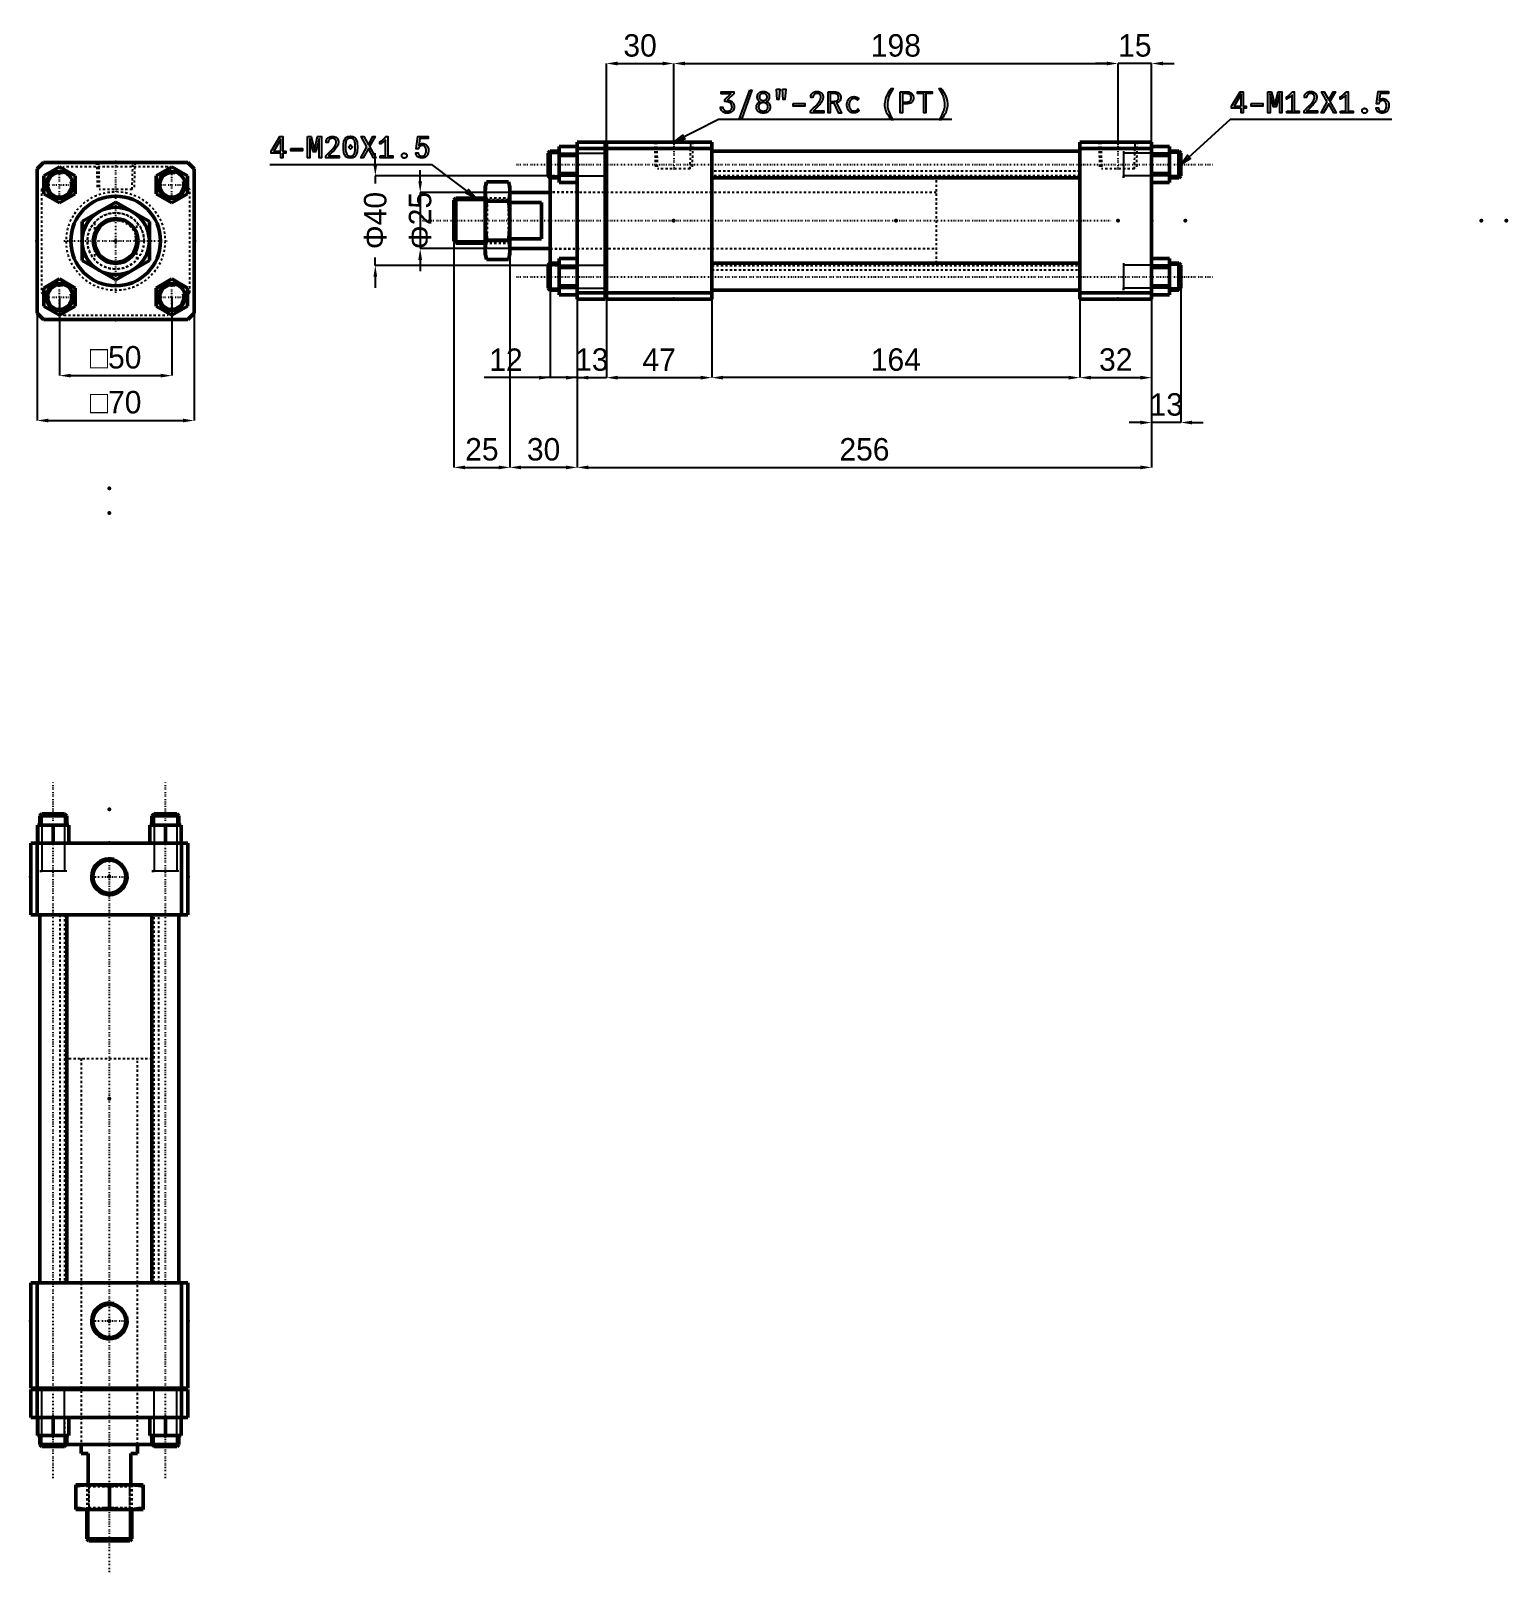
# Model space of a CAD drawing. Header units: millimetres. Extents: x -38 to 620, y -593 to 94.
import ezdxf

# ---------------------------------------------------------------- set-up
doc = ezdxf.new("R2010")
doc.units = ezdxf.units.MM
doc.linetypes.add('Center', pattern=[1.5, 0.45, -0.5, 0.05, -0.5])
doc.linetypes.add('Dashed', pattern=[2, 1, -1])
for name, color, linetype, lineweight in [('2d ConnectionPoints', 7, 'Continuous', 50), ('AM_0', 7, 'Continuous', 50), ('AM_5', 3, 'Continuous', 25), ('AM_7', 7, 'Center', 25), ('AM_9', 6, 'Dashed', 25)]:
    doc.layers.add(name, color=color, linetype=linetype, lineweight=lineweight)
doc.dimstyles.new('ISO-25', dxfattribs={"dimtxt": 2.5, "dimasz": 2.5, "dimexe": 1.25, "dimexo": 0.625, "dimtad": 1, "dimtxsty": 'Standard', "dimcen": 2.5, "dimadec": 0, "dimazin": 0, "dimtfac": 1, "dimtmove": 0, "dimatfit": 3, "dimfxl": 1, "dimarcsym": 0})

msp = doc.modelspace()

# ---------------------------------------------------------------- blocks, each defined once
blk = doc.blocks.new('1_HC_M20X1_5NUT_0_in_HC210_A_SD_40_100_0_A_0__0')
at = {"layer": 'AM_0'}
for p, q in [((-15, 8.66), (0, 17.32)), ((0, 17.32), (15, 8.66)), ((-15, -8.66), (-15, 8.66)), ((15, 8.66), (15, -8.66)), ((0, -17.32), (-15, -8.66)), ((15, -8.66), (0, -17.32))]:
    blk.add_line(p, q, dxfattribs=at)
blk.add_circle((0, 0), 15, dxfattribs=at)
at = {"layer": 'AM_9'}
blk.add_circle((0, 0), 9.19, dxfattribs=at)
blk = doc.blocks.new('2_HC210_A__40_100_0SD__rod__0_in_HC210_A_SD_40_100_0_A_0__0')
at = {"layer": 'AM_0'}
blk.add_circle((0, 0), 10, dxfattribs=at)
at = {"layer": 'AM_5'}
blk.add_arc((0, 0), 9.08, 75, 15, dxfattribs=at)
at = {"layer": 'AM_9'}
for p, q in [((-9.5, 8.12), (-9.5, -8.12)), ((9.5, -8.12), (9.5, 8.12))]:
    blk.add_line(p, q, dxfattribs=at)
blk.add_circle((0, 0), 12.5, dxfattribs=at)
blk = doc.blocks.new('3_A__SD_40_100_A___0__0_in_HC210_A_SD_40_100_0_A_0__0')
at = {"layer": 'AM_0'}
for p, q in [((-32.17, 35), (-35, 32.17)), ((32.17, 35), (-32.17, 35)), ((35, 32.17), (32.17, 35)), ((-35, 32.17), (-35, -32.17)), ((-25, 33.03), (-31.95, 29.01)), ((-31.95, 29.01), (-31.95, 20.99)), ((-18.05, 29.01), (-25, 33.03)), ((-18.05, 20.99), (-18.05, 29.01)), ((25, 33.03), (18.05, 29.01)), ((18.05, 29.01), (18.05, 20.99)), ((31.95, 29.01), (25, 33.03)), ((31.95, 20.99), (31.95, 29.01)), ((35, -32.17), (35, 32.17)), ((-31.95, 20.99), (-25, 16.97)), ((-25, 16.97), (-18.05, 20.99)), ((18.05, 20.99), (25, 16.97)), ((25, 16.97), (31.95, 20.99)), ((-25, -16.92), (-32, -20.96)), ((-18, -20.96), (-25, -16.92)), ((25, -16.92), (18, -20.96)), ((32, -20.96), (25, -16.92)), ((-32, -20.96), (-32, -29.04)), ((-18, -29.04), (-18, -20.96)), ((18, -20.96), (18, -29.04)), ((32, -29.04), (32, -20.96)), ((-35, -32.17), (-32.17, -35)), ((-32, -29.04), (-25, -33.08)), ((-25, -33.08), (-18, -29.04)), ((18, -29.04), (25, -33.08)), ((25, -33.08), (32, -29.04)), ((32.17, -35), (35, -32.17)), ((-32.17, -35), (32.17, -35))]:
    blk.add_line(p, q, dxfattribs=at)
for centre, radius in [((-25, 25), 6), ((25, 25), 6), ((0, 0), 20), ((-25, -25), 6), ((25, -25), 6)]:
    blk.add_circle(centre, radius, dxfattribs=at)
at = {"layer": 'AM_5', "linetype": 'Dashed'}
for p, q in [((-8.53, 35), (-8.16, 23)), ((8.53, 35), (8.16, 23))]:
    blk.add_line(p, q, dxfattribs=at)
at = {"layer": 'AM_5'}
for centre in [(-25, 25), (25, 25), (-25, -25), (25, -25)]:
    blk.add_arc(centre, 5.08, 75, 15, dxfattribs=at)
at = {"layer": 'AM_7'}
for p, q in [((0, -23.1), (0, 35.6)), ((-25, 18.7), (-25, 31.3)), ((25, 18.7), (25, 31.3)), ((-31.3, 25), (-18.7, 25)), ((18.7, 25), (31.3, 25)), ((-23.1, 0), (23.1, 0)), ((-25, -31.3), (-25, -18.7)), ((25, -31.3), (25, -18.7)), ((-31.3, -25), (-18.7, -25)), ((18.7, -25), (31.3, -25))]:
    blk.add_line(p, q, dxfattribs=at)
at = {"layer": 'AM_9'}
for p, q in [((-7.67, 35), (-7.3, 23)), ((7.3, 23), (7.67, 35)), ((-23.1, 33), (-25.1, 31)), ((23.1, 33), (-23.1, 33)), ((25.1, 31), (23.1, 33)), ((-31, 25.1), (-33, 23.1)), ((-33, 23.1), (-33, -23.1)), ((7.3, 23), (-7.3, 23)), ((33, 23.1), (31, 25.1)), ((33, -23.1), (33, 23.1)), ((-33, -23.1), (-31, -25.1)), ((31, -25.1), (33, -23.1)), ((-25.1, -31), (-23.1, -33)), ((-23.1, -33), (23.1, -33)), ((23.1, -33), (25.1, -31))]:
    blk.add_line(p, q, dxfattribs=at)
for radius in [22, 12.6]:
    blk.add_circle((0, 0), radius, dxfattribs=at)
blk = doc.blocks.new('*D4')
at = {"layer": 'AM_5', "color": 0, "lineweight": -2}
for p, q in [((-35, 0), (-35, -80)), ((35, 0), (35, -80)), ((-30, -80), (30, -80))]:
    blk.add_line(p, q, dxfattribs=at)
at = {"layer": 'AM_5', "color": 0}
for points in [[(-30, -79.17), (-30, -80.83), (-35, -80)], [(30, -80.83), (30, -79.17), (35, -80)]]:
    blk.add_solid(points, dxfattribs=at)
at = {"layer": 'Defpoints', "color": 0}
for p in [(-35, 0), (35, 0), (35, -80)]:
    blk.add_point(p, dxfattribs=at)
at = {"layer": 'AM_5', "color": 0, "insert": (0, -71.89), "char_height": 10, "attachment_point": 5}
blk.add_mtext('□70', dxfattribs=at)
blk = doc.blocks.new('*D5')
at = {"layer": 'AM_5', "color": 0, "lineweight": -2}
for p, q in [((-25, -25), (-25, -60)), ((25, -25), (25, -60)), ((-20, -60), (20, -60))]:
    blk.add_line(p, q, dxfattribs=at)
at = {"layer": 'AM_5', "color": 0}
for points in [[(-20, -59.17), (-20, -60.83), (-25, -60)], [(20, -60.83), (20, -59.17), (25, -60)]]:
    blk.add_solid(points, dxfattribs=at)
at = {"layer": 'Defpoints', "color": 0}
for p in [(-25, -25), (25, -25), (25, -60)]:
    blk.add_point(p, dxfattribs=at)
at = {"layer": 'AM_5', "color": 0, "insert": (0, -51.89), "char_height": 10, "attachment_point": 5}
blk.add_mtext('□50', dxfattribs=at)
blk = doc.blocks.new('1_HC_M20X1_5NUT_0_in_HC210_A_SD_40_100_0_A_0__2')
at = {"layer": 'AM_0'}
for p, q in [((-53.38, 17.32), (-54, 15)), ((-54, 15), (-54, -15)), ((-53.38, 17.32), (-43.62, 17.32)), ((-43, 15), (-43.62, 17.32)), ((-43, 15), (-43, -15)), ((-53.38, 8.66), (-43.62, 8.66)), ((-53.38, -8.66), (-43.62, -8.66)), ((-54, -15), (-53.38, -17.32)), ((-53.38, -17.32), (-43.62, -17.32)), ((-43.62, -17.32), (-43, -15))]:
    blk.add_line(p, q, dxfattribs=at)
for points in [[(-53.38, 17.32), (-53.64, 16.24), (-53.83, 15.17), (-53.96, 14.08), (-54, 12.99)], [(-43, 12.99), (-43.04, 14.07), (-43.16, 15.16), (-43.36, 16.24), (-43.62, 17.32)], [(-54, 12.99), (-53.96, 11.91), (-53.84, 10.83), (-53.64, 9.74), (-53.38, 8.66)], [(-53.38, 8.66), (-53.64, 6.51), (-53.83, 4.35), (-53.96, 2.18), (-54, 0)], [(-43.62, 8.66), (-43.36, 9.74), (-43.17, 10.82), (-43.04, 11.9), (-43, 12.99)], [(-43, 0), (-43.04, 2.23), (-43.17, 4.46), (-43.37, 6.56), (-43.62, 8.66)], [(-54, 0), (-53.96, -2.23), (-53.83, -4.46), (-53.63, -6.56), (-53.38, -8.66)], [(-43.62, -8.66), (-43.36, -6.51), (-43.17, -4.35), (-43.04, -2.18), (-43, 0)], [(-53.38, -8.66), (-53.64, -9.74), (-53.83, -10.82), (-53.96, -11.9), (-54, -12.99)], [(-54, -12.99), (-53.96, -14.07), (-53.84, -15.16), (-53.64, -16.24), (-53.38, -17.32)], [(-43, -12.99), (-43.04, -11.91), (-43.16, -10.83), (-43.36, -9.74), (-43.62, -8.66)], [(-43.62, -17.32), (-43.36, -16.24), (-43.17, -15.17), (-43.04, -14.08), (-43, -12.99)]]:
    blk.add_lwpolyline(points, dxfattribs=at)
at = {"layer": 'AM_5', "linetype": 'Dashed'}
for p, q in [((-43, 10), (-54, 10)), ((-43, -10), (-54, -10))]:
    blk.add_line(p, q, dxfattribs=at)
at = {"layer": 'AM_9'}
for p, q in [((-53.19, 9.19), (-54, 10)), ((-43.81, 9.19), (-53.19, 9.19)), ((-53.19, 9.19), (-53.19, -9.19)), ((-43, 10), (-43.81, 9.19)), ((-43.81, 9.19), (-43.81, -9.19)), ((-54, -10), (-53.19, -9.19)), ((-53.19, -9.19), (-43.81, -9.19)), ((-43.81, -9.19), (-43, -10))]:
    blk.add_line(p, q, dxfattribs=at)
blk = doc.blocks.new('2_HC210_A__40_100_0SD__rod__0_in_HC210_A_SD_40_100_0_A_0__2')
at = {"layer": 'AM_0'}
for p, q in [((-67.08, 10), (-68, 9.08)), ((-68, 9.08), (-68, -9.08)), ((-54, 10), (-67.08, 10)), ((-67.08, 10), (-67.08, -10)), ((-25, 12.5), (-43, 12.5)), ((-29, 8.12), (-43, 8.12)), ((-29, -8.12), (-29, 8.12)), ((-68, -9.08), (-67.08, -10)), ((-67.08, -10), (-54, -10)), ((-29, -8.12), (-43, -8.12)), ((-43, -12.5), (-25, -12.5))]:
    blk.add_line(p, q, dxfattribs=at)
at = {"layer": 'AM_5'}
for p, q in [((-68, 9.08), (-54, 9.08)), ((-68, -9.08), (-54, -9.08))]:
    blk.add_line(p, q, dxfattribs=at)
at = {"layer": 'AM_5', "linetype": 'Dashed'}
for p, q in [((-54, 9.08), (-43, 9.08)), ((-43, 10), (-43, 9.08)), ((-54, -9.08), (-43, -9.08)), ((-43, -10), (-43, -9.08))]:
    blk.add_line(p, q, dxfattribs=at)
at = {"layer": 'AM_7'}
blk.add_line((-81.95, 0), (224.95, 0), dxfattribs=at)
at = {"layer": 'AM_9'}
for p, q in [((211, 20), (147, 20)), ((147, 20), (147, -20)), ((-43, 10), (-54, 10)), ((147, 12.5), (-25, 12.5)), ((-54, -10), (-43, -10)), ((-25, -12.5), (147, -12.5)), ((147, -20), (211, -20))]:
    blk.add_line(p, q, dxfattribs=at)
blk = doc.blocks.new('3_A__SD_40_100_A___0__0_in_HC210_A_SD_40_100_0_A_0__2')
at = {"layer": 'AM_0'}
for p, q in [((-0.5, 35), (-13, 35)), ((-13, -35), (-13, 35)), ((-0.5, 35), (-0.5, -35)), ((47, 35), (0, 35)), ((0, 35), (0, -35)), ((47, -35), (47, 35)), ((211, -35), (211, 35)), ((243, 35), (211, 35)), ((243, -35), (243, 35)), ((-25.08, 31), (-26, 30.08)), ((-26, 30.08), (-26, 19.92)), ((-21, 31), (-25.08, 31)), ((-25.08, 31), (-25.08, 19)), ((-21, 33.03), (-13, 33.03)), ((-21, 16.97), (-21, 33.03)), ((-21, 29.01), (-13, 29.01)), ((-0.5, 32.17), (-13, 32.17)), ((-0.5, 33), (0, 33)), ((0, 31), (-0.5, 31)), ((47, 32.17), (0, 32.17)), ((211, 31), (47, 31)), ((243, 32.17), (211, 32.17)), ((251, 33.03), (243, 33.03)), ((251, 29.01), (243, 29.01)), ((251, 16.97), (251, 33.03)), ((255.08, 31), (251, 31)), ((256, 30.08), (255.08, 31)), ((255.08, 31), (255.08, 19)), ((256, 30.08), (256, 19.92)), ((-21, 20.99), (-13, 20.99)), ((-0.5, 25.1), (0, 25.1)), ((-0.5, 23.1), (0, 23.1)), ((251, 20.99), (243, 20.99)), ((-26, 19.92), (-25.08, 19)), ((-25.08, 19), (-21, 19)), ((-25, -19), (-25, 19)), ((-21, 16.97), (-13, 16.97)), ((47, 19), (211, 19)), ((251, 16.97), (243, 16.97)), ((251, 19), (255.08, 19)), ((255.08, 19), (256, 19.92)), ((-25.08, -19), (-26, -19.92)), ((-26, -19.92), (-26, -30.08)), ((-21, -19), (-25.08, -19)), ((-25.08, -19), (-25.08, -31)), ((-21, -16.92), (-13, -16.92)), ((-21, -33.08), (-21, -16.92)), ((211, -19), (47, -19)), ((251, -16.92), (243, -16.92)), ((251, -33.08), (251, -16.92)), ((255.08, -19), (251, -19)), ((256, -19.92), (255.08, -19)), ((255.08, -19), (255.08, -31)), ((256, -19.92), (256, -30.08)), ((-21, -20.96), (-13, -20.96)), ((-0.5, -23.1), (0, -23.1)), ((0, -25.1), (-0.5, -25.1)), ((251, -20.96), (243, -20.96)), ((-26, -30.08), (-25.08, -31)), ((-25.08, -31), (-21, -31)), ((-21, -29.04), (-13, -29.04)), ((-21, -33.08), (-13, -33.08)), ((-0.5, -32.17), (-13, -32.17)), ((-0.5, -31), (0, -31)), ((-0.5, -33), (0, -33)), ((47, -32.17), (0, -32.17)), ((47, -31), (211, -31)), ((243, -32.17), (211, -32.17)), ((251, -29.04), (243, -29.04)), ((251, -33.08), (243, -33.08)), ((251, -31), (255.08, -31)), ((255.08, -31), (256, -30.08)), ((-0.5, -35), (-13, -35)), ((47, -35), (0, -35)), ((243, -35), (211, -35))]:
    blk.add_line(p, q, dxfattribs=at)
at = {"layer": 'AM_5', "linetype": 'Dashed'}
for p, q in [((21.47, 35), (21.84, 23)), ((38.53, 35), (38.16, 23)), ((219.47, 35), (219.84, 23)), ((236.53, 35), (236.16, 23))]:
    blk.add_line(p, q, dxfattribs=at)
at = {"layer": 'AM_5'}
for p, q in [((-26, 30.08), (-0.5, 30.08)), ((-0.5, 31), (-0.5, 30.08)), ((-0.5, 31), (-0.5, 19)), ((230.5, 31), (230.5, 30.08)), ((230.5, 31), (230.5, 19)), ((256, 30.08), (230.5, 30.08)), ((-26, 19.92), (-0.5, 19.92)), ((-0.5, 19), (-0.5, 19.92)), ((256, 19.92), (230.5, 19.92)), ((230.5, 19), (230.5, 19.92)), ((-26, -19.92), (-0.5, -19.92)), ((-0.5, -19), (-0.5, -19.92)), ((-0.5, -19), (-0.5, -31)), ((230.5, -19), (230.5, -19.92)), ((230.5, -19), (230.5, -31)), ((256, -19.92), (230.5, -19.92)), ((-26, -30.08), (-0.5, -30.08)), ((-0.5, -31), (-0.5, -30.08)), ((256, -30.08), (230.5, -30.08)), ((230.5, -31), (230.5, -30.08))]:
    blk.add_line(p, q, dxfattribs=at)
at = {"layer": 'AM_7'}
for p, q in [((30, 35.6), (30, 22.4)), ((228, 35.6), (228, 22.4)), ((-40.1, 25), (270.1, 25)), ((-40.1, -25), (270.1, -25))]:
    blk.add_line(p, q, dxfattribs=at)
at = {"layer": 'AM_9'}
for p, q in [((22.33, 35), (22.7, 23)), ((37.3, 23), (37.67, 35)), ((220.33, 35), (220.7, 23)), ((235.3, 23), (235.67, 35)), ((37.3, 23), (22.7, 23)), ((211, 22), (47, 22)), ((235.3, 23), (220.7, 23)), ((-25, 19), (-25, 20)), ((-13, 20), (-25, 20)), ((211, 20), (47, 20)), ((-13, 12.6), (-25, 12.6)), ((47, 12.5), (-13, 12.5)), ((-25, -12.6), (-13, -12.6)), ((-13, -12.5), (47, -12.5)), ((-25, -20), (-25, -19)), ((-25, -20), (-13, -20)), ((47, -20), (211, -20)), ((47, -22), (211, -22))]:
    blk.add_line(p, q, dxfattribs=at)
blk = doc.blocks.new('*D24')
at = {"layer": 'AM_5', "color": 0, "lineweight": -2}
for p, q in [((218.71, 44.1), (218.71, 79.1)), ((223.71, 79.1), (243.71, 79.1)), ((248.71, 44.1), (248.71, 79.1))]:
    blk.add_line(p, q, dxfattribs=at)
at = {"layer": 'AM_5', "color": 0}
for points in [[(223.71, 79.93), (223.71, 78.26), (218.71, 79.1)], [(243.71, 78.26), (243.71, 79.93), (248.71, 79.1)]]:
    blk.add_solid(points, dxfattribs=at)
at = {"layer": 'Defpoints', "color": 0}
for p in [(248.71, 79.1), (218.71, 44.1), (248.71, 44.1)]:
    blk.add_point(p, dxfattribs=at)
at = {"layer": 'AM_5', "color": 0, "insert": (233.71, 87.1), "char_height": 10, "attachment_point": 5}
blk.add_mtext('30', dxfattribs=at)
blk = doc.blocks.new('*D25')
at = {"layer": 'AM_5', "color": 0, "lineweight": -2}
for p, q in [((248.71, 44.1), (248.71, 79.1)), ((253.71, 79.1), (441.71, 79.1)), ((446.71, 44.1), (446.71, 79.1))]:
    blk.add_line(p, q, dxfattribs=at)
at = {"layer": 'AM_5', "color": 0}
for points in [[(253.71, 79.93), (253.71, 78.26), (248.71, 79.1)], [(441.71, 78.26), (441.71, 79.93), (446.71, 79.1)]]:
    blk.add_solid(points, dxfattribs=at)
at = {"layer": 'Defpoints', "color": 0}
for p in [(446.71, 79.1), (248.71, 44.1), (446.71, 44.1)]:
    blk.add_point(p, dxfattribs=at)
at = {"layer": 'AM_5', "color": 0, "insert": (347.71, 87.1), "char_height": 10, "attachment_point": 5}
blk.add_mtext('198', dxfattribs=at)
blk = doc.blocks.new('*D26')
at = {"layer": 'AM_5', "color": 0, "lineweight": -2}
for p, q in [((441.71, 79.1), (436.71, 79.1)), ((446.71, 44.1), (446.71, 79.1)), ((461.71, 79.1), (446.71, 79.1)), ((461.71, 44.1), (461.71, 79.1)), ((466.71, 79.1), (471.71, 79.1))]:
    blk.add_line(p, q, dxfattribs=at)
at = {"layer": 'AM_5', "color": 0}
for points in [[(441.71, 78.26), (441.71, 79.93), (446.71, 79.1)], [(466.71, 79.93), (466.71, 78.26), (461.71, 79.1)]]:
    blk.add_solid(points, dxfattribs=at)
at = {"layer": 'Defpoints', "color": 0}
for p in [(446.71, 79.1), (446.71, 44.1), (461.71, 44.1)]:
    blk.add_point(p, dxfattribs=at)
at = {"layer": 'AM_5', "color": 0, "insert": (454.21, 87.1), "char_height": 10, "attachment_point": 5}
blk.add_mtext('15', dxfattribs=at)
blk = doc.blocks.new('*D27')
at = {"layer": 'AM_5', "color": 0, "lineweight": -2}
for p, q in [((193.71, -10.9), (193.71, -60.9)), ((205.71, -25.9), (205.71, -60.9)), ((193.71, -60.9), (164.27, -60.9)), ((205.71, -60.9), (193.71, -60.9)), ((210.71, -60.9), (215.71, -60.9))]:
    blk.add_line(p, q, dxfattribs=at)
at = {"layer": 'AM_5', "color": 0}
for points in [[(188.71, -61.74), (188.71, -60.07), (193.71, -60.9)], [(210.71, -60.07), (210.71, -61.74), (205.71, -60.9)]]:
    blk.add_solid(points, dxfattribs=at)
at = {"layer": 'Defpoints', "color": 0}
for p in [(193.71, -10.9), (205.71, -25.9), (193.71, -60.9)]:
    blk.add_point(p, dxfattribs=at)
at = {"layer": 'AM_5', "color": 0, "insert": (173.94, -52.9), "char_height": 10, "attachment_point": 5}
blk.add_mtext('12', dxfattribs=at)
blk = doc.blocks.new('*D28')
at = {"layer": 'AM_5', "color": 0, "lineweight": -2}
for p, q in [((205.71, -25.9), (205.71, -60.9)), ((218.71, -25.9), (218.71, -60.9)), ((200.71, -60.9), (195.71, -60.9)), ((205.71, -60.9), (218.71, -60.9)), ((223.71, -60.9), (228.71, -60.9))]:
    blk.add_line(p, q, dxfattribs=at)
at = {"layer": 'AM_5', "color": 0}
for points in [[(200.71, -61.74), (200.71, -60.07), (205.71, -60.9)], [(223.71, -60.07), (223.71, -61.74), (218.71, -60.9)]]:
    blk.add_solid(points, dxfattribs=at)
at = {"layer": 'Defpoints', "color": 0}
for p in [(205.71, -25.9), (218.71, -25.9), (218.71, -60.9)]:
    blk.add_point(p, dxfattribs=at)
at = {"layer": 'AM_5', "color": 0, "insert": (212.21, -52.9), "char_height": 10, "attachment_point": 5}
blk.add_mtext('13', dxfattribs=at)
blk = doc.blocks.new('*D29')
at = {"layer": 'AM_5', "color": 0, "lineweight": -2}
for p, q in [((218.71, -25.9), (218.71, -60.9)), ((265.71, -25.9), (265.71, -60.9)), ((223.71, -60.9), (260.71, -60.9))]:
    blk.add_line(p, q, dxfattribs=at)
at = {"layer": 'AM_5', "color": 0}
for points in [[(223.71, -60.07), (223.71, -61.74), (218.71, -60.9)], [(260.71, -61.74), (260.71, -60.07), (265.71, -60.9)]]:
    blk.add_solid(points, dxfattribs=at)
at = {"layer": 'Defpoints', "color": 0}
for p in [(218.71, -25.9), (265.71, -25.9), (265.71, -60.9)]:
    blk.add_point(p, dxfattribs=at)
at = {"layer": 'AM_5', "color": 0, "insert": (242.21, -52.9), "char_height": 10, "attachment_point": 5}
blk.add_mtext('47', dxfattribs=at)
blk = doc.blocks.new('*D30')
at = {"layer": 'AM_5', "color": 0, "lineweight": -2}
for p, q in [((429.71, -25.9), (429.71, -60.9)), ((461.71, -25.9), (461.71, -60.9)), ((434.71, -60.9), (456.71, -60.9))]:
    blk.add_line(p, q, dxfattribs=at)
at = {"layer": 'AM_5', "color": 0}
for points in [[(434.71, -60.07), (434.71, -61.74), (429.71, -60.9)], [(456.71, -61.74), (456.71, -60.07), (461.71, -60.9)]]:
    blk.add_solid(points, dxfattribs=at)
at = {"layer": 'Defpoints', "color": 0}
for p in [(429.71, -25.9), (461.71, -25.9), (461.71, -60.9)]:
    blk.add_point(p, dxfattribs=at)
at = {"layer": 'AM_5', "color": 0, "insert": (445.71, -52.9), "char_height": 10, "attachment_point": 5}
blk.add_mtext('32', dxfattribs=at)
blk = doc.blocks.new('*D31')
at = {"layer": 'AM_5', "color": 0, "lineweight": -2}
for p, q in [((265.71, -25.9), (265.71, -60.9)), ((429.71, -25.9), (429.71, -60.9)), ((424.71, -60.9), (270.71, -60.9))]:
    blk.add_line(p, q, dxfattribs=at)
at = {"layer": 'AM_5', "color": 0}
for points in [[(270.71, -60.07), (270.71, -61.74), (265.71, -60.9)], [(424.71, -61.74), (424.71, -60.07), (429.71, -60.9)]]:
    blk.add_solid(points, dxfattribs=at)
at = {"layer": 'Defpoints', "color": 0}
for p in [(265.71, -25.9), (429.71, -25.9), (265.71, -60.9)]:
    blk.add_point(p, dxfattribs=at)
at = {"layer": 'AM_5', "color": 0, "insert": (347.71, -52.9), "char_height": 10, "attachment_point": 5}
blk.add_mtext('164', dxfattribs=at)
blk = doc.blocks.new('*D32')
at = {"layer": 'AM_5', "color": 0, "lineweight": -2}
for p, q in [((474.71, -15.9), (474.71, -80.9)), ((461.71, -25.9), (461.71, -80.9)), ((456.71, -80.9), (451.71, -80.9)), ((474.71, -80.9), (461.71, -80.9)), ((479.71, -80.9), (484.71, -80.9))]:
    blk.add_line(p, q, dxfattribs=at)
at = {"layer": 'AM_5', "color": 0}
for points in [[(456.71, -81.74), (456.71, -80.07), (461.71, -80.9)], [(479.71, -80.07), (479.71, -81.74), (474.71, -80.9)]]:
    blk.add_solid(points, dxfattribs=at)
at = {"layer": 'Defpoints', "color": 0}
for p in [(474.71, -15.9), (461.71, -25.9), (461.71, -80.9)]:
    blk.add_point(p, dxfattribs=at)
at = {"layer": 'AM_5', "color": 0, "insert": (468.21, -72.9), "char_height": 10, "attachment_point": 5}
blk.add_mtext('13', dxfattribs=at)
blk = doc.blocks.new('*D33')
at = {"layer": 'AM_5', "color": 0, "lineweight": -2}
for p, q in [((150.71, -0.9), (150.71, -100.9)), ((175.71, -3.4), (175.71, -100.9)), ((155.71, -100.9), (170.71, -100.9))]:
    blk.add_line(p, q, dxfattribs=at)
at = {"layer": 'AM_5', "color": 0}
for points in [[(155.71, -100.07), (155.71, -101.74), (150.71, -100.9)], [(170.71, -101.74), (170.71, -100.07), (175.71, -100.9)]]:
    blk.add_solid(points, dxfattribs=at)
at = {"layer": 'Defpoints', "color": 0}
for p in [(150.71, -0.9), (175.71, -3.4), (175.71, -100.9)]:
    blk.add_point(p, dxfattribs=at)
at = {"layer": 'AM_5', "color": 0, "insert": (163.21, -92.9), "char_height": 10, "attachment_point": 5}
blk.add_mtext('25', dxfattribs=at)
blk = doc.blocks.new('*D34')
at = {"layer": 'AM_5', "color": 0, "lineweight": -2}
for p, q in [((175.71, -3.4), (175.71, -100.9)), ((205.71, -25.9), (205.71, -100.9)), ((200.71, -100.9), (180.71, -100.9))]:
    blk.add_line(p, q, dxfattribs=at)
at = {"layer": 'AM_5', "color": 0}
for points in [[(180.71, -100.07), (180.71, -101.74), (175.71, -100.9)], [(200.71, -101.74), (200.71, -100.07), (205.71, -100.9)]]:
    blk.add_solid(points, dxfattribs=at)
at = {"layer": 'Defpoints', "color": 0}
for p in [(175.71, -3.4), (205.71, -25.9), (175.71, -100.9)]:
    blk.add_point(p, dxfattribs=at)
at = {"layer": 'AM_5', "color": 0, "insert": (190.71, -92.9), "char_height": 10, "attachment_point": 5}
blk.add_mtext('30', dxfattribs=at)
blk = doc.blocks.new('*D35')
at = {"layer": 'AM_5', "color": 0, "lineweight": -2}
for p, q in [((205.71, -25.9), (205.71, -100.9)), ((461.71, -25.9), (461.71, -100.9)), ((210.71, -100.9), (456.71, -100.9))]:
    blk.add_line(p, q, dxfattribs=at)
at = {"layer": 'AM_5', "color": 0}
for points in [[(210.71, -100.07), (210.71, -101.74), (205.71, -100.9)], [(456.71, -101.74), (456.71, -100.07), (461.71, -100.9)]]:
    blk.add_solid(points, dxfattribs=at)
at = {"layer": 'Defpoints', "color": 0}
for p in [(205.71, -25.9), (461.71, -25.9), (461.71, -100.9)]:
    blk.add_point(p, dxfattribs=at)
at = {"layer": 'AM_5', "color": 0, "insert": (333.71, -92.9), "char_height": 10, "attachment_point": 5}
blk.add_mtext('256', dxfattribs=at)
blk = doc.blocks.new('*D36')
at = {"layer": 'AM_5', "color": 0, "lineweight": -2}
for p, q in [((135.71, 26.6), (135.71, 31.6)), ((175.71, 21.6), (135.71, 21.6)), ((135.71, 21.6), (135.71, -3.4)), ((175.71, -3.4), (135.71, -3.4)), ((135.71, -8.4), (135.71, -13.4))]:
    blk.add_line(p, q, dxfattribs=at)
at = {"layer": 'AM_5', "color": 0}
for points in [[(134.87, 26.6), (136.54, 26.6), (135.71, 21.6)], [(136.54, -8.4), (134.87, -8.4), (135.71, -3.4)]]:
    blk.add_solid(points, dxfattribs=at)
at = {"layer": 'Defpoints', "color": 0}
for p in [(175.71, 21.6), (135.71, -3.4), (175.71, -3.4)]:
    blk.add_point(p, dxfattribs=at)
at = {"layer": 'AM_5', "color": 0, "insert": (135.71, 9.1), "char_height": 10, "attachment_point": 5, "rotation": 90}
blk.add_mtext('Φ25', dxfattribs=at)
blk = doc.blocks.new('*D37')
at = {"layer": 'AM_5', "color": 0, "lineweight": -2}
for p, q in [((115.71, 34.1), (115.71, 39.1)), ((193.71, 29.1), (115.71, 29.1)), ((115.71, 29.1), (115.71, 25.6)), ((115.71, -10.9), (115.71, -7.41)), ((193.71, -10.9), (115.71, -10.9)), ((115.71, -15.9), (115.71, -20.9))]:
    blk.add_line(p, q, dxfattribs=at)
at = {"layer": 'AM_5', "color": 0}
for points in [[(114.87, 34.1), (116.54, 34.1), (115.71, 29.1)], [(116.54, -15.9), (114.87, -15.9), (115.71, -10.9)]]:
    blk.add_solid(points, dxfattribs=at)
at = {"layer": 'Defpoints', "color": 0}
for p in [(193.71, 29.1), (115.71, -10.9), (193.71, -10.9)]:
    blk.add_point(p, dxfattribs=at)
at = {"layer": 'AM_5', "color": 0, "insert": (115.71, 9.1), "char_height": 10, "attachment_point": 5, "rotation": 90}
blk.add_mtext('Φ40', dxfattribs=at)
blk = doc.blocks.new('1_HC_M20X1_5NUT_0_in_HC210_A_SD_40_100_0_A_0__4')
at = {"layer": 'AM_0'}
for p, q in [((-15, -43), (15, -43)), ((-15, -54), (-15, -43)), ((0, -53.38), (0, -43.62)), ((15, -43), (15, -54)), ((-15, -54), (15, -54))]:
    blk.add_line(p, q, dxfattribs=at)
for points in [[(-7.5, -43), (-9.38, -43.04), (-11.25, -43.16), (-13.13, -43.36), (-15, -43.62)], [(0, -43.62), (-1.86, -43.36), (-3.73, -43.17), (-5.62, -43.04), (-7.5, -43)], [(7.5, -43), (5.62, -43.04), (3.75, -43.16), (1.87, -43.36), (0, -43.62)], [(15, -43.62), (13.14, -43.36), (11.27, -43.17), (9.38, -43.04), (7.5, -43)], [(-15, -53.38), (-13.14, -53.64), (-11.27, -53.83), (-9.38, -53.96), (-7.5, -54)], [(-7.5, -54), (-5.62, -53.96), (-3.75, -53.84), (-1.87, -53.64), (0, -53.38)], [(0, -53.38), (1.86, -53.64), (3.73, -53.83), (5.62, -53.96), (7.5, -54)], [(7.5, -54), (9.38, -53.96), (11.25, -53.84), (13.13, -53.64), (15, -53.38)]]:
    blk.add_lwpolyline(points, dxfattribs=at)
at = {"layer": 'AM_5', "linetype": 'Dashed'}
for p, q in [((-10, -43), (-10, -54)), ((10, -43), (10, -54))]:
    blk.add_line(p, q, dxfattribs=at)
at = {"layer": 'AM_9'}
for p, q in [((-10, -43), (-9.19, -43.81)), ((-9.19, -43.81), (-9.19, -53.19)), ((-9.19, -43.81), (9.19, -43.81)), ((9.19, -43.81), (10, -43)), ((9.19, -53.19), (9.19, -43.81)), ((-9.19, -53.19), (-10, -54)), ((-9.19, -53.19), (9.19, -53.19)), ((10, -54), (9.19, -53.19))]:
    blk.add_line(p, q, dxfattribs=at)
blk = doc.blocks.new('2_HC210_A__40_100_0SD__rod__0_in_HC210_A_SD_40_100_0_A_0__4')
at = {"layer": 'AM_0'}
for p, q in [((-12.5, -25), (-12.5, -29)), ((12.5, -29), (12.5, -25)), ((-9.5, -29), (-12.5, -29)), ((-9.5, -29), (-9.5, -43)), ((9.5, -29), (9.5, -43)), ((12.5, -29), (9.5, -29)), ((-10, -54), (-10, -67.08)), ((10, -67.08), (10, -54)), ((-10, -67.08), (10, -67.08)), ((-10, -67.08), (-9.08, -68)), ((-9.08, -68), (9.08, -68)), ((9.08, -68), (10, -67.08))]:
    blk.add_line(p, q, dxfattribs=at)
at = {"layer": 'AM_5', "linetype": 'Dashed'}
for p, q in [((-10, -43), (-9.08, -43)), ((-9.08, -54), (-9.08, -43)), ((9.08, -54), (9.08, -43)), ((10, -43), (9.08, -43))]:
    blk.add_line(p, q, dxfattribs=at)
at = {"layer": 'AM_5'}
for p, q in [((-9.08, -68), (-9.08, -54)), ((9.08, -68), (9.08, -54))]:
    blk.add_line(p, q, dxfattribs=at)
at = {"layer": 'AM_9'}
for p, q in [((-20, 211), (-20, 147)), ((20, 147), (20, 211)), ((-20, 147), (20, 147)), ((-12.5, 147), (-12.5, -25)), ((12.5, -25), (12.5, 147)), ((-10, -43), (-10, -54)), ((10, -54), (10, -43))]:
    blk.add_line(p, q, dxfattribs=at)
blk = doc.blocks.new('3_A__SD_40_100_A___0__0_in_HC210_A_SD_40_100_0_A_0__4')
at = {"layer": 'AM_0'}
for p, q in [((-30.08, 256), (-31, 255.08)), ((-31, 255.08), (-19, 255.08)), ((-31, 255.08), (-31, 251)), ((-30.08, 256), (-19.92, 256)), ((-19, 255.08), (-19.92, 256)), ((-19, 251), (-19, 255.08)), ((19.92, 256), (19, 255.08)), ((19, 255.08), (31, 255.08)), ((19, 255.08), (19, 251)), ((19.92, 256), (30.08, 256)), ((31, 255.08), (30.08, 256)), ((31, 251), (31, 255.08)), ((-18, 251), (-32, 251)), ((-32, 251), (-32, 243)), ((-31.95, 251), (-31.95, 243)), ((-25, 251), (-25, 243)), ((-18.05, 251), (-18.05, 243)), ((-18, 251), (-18, 243)), ((32, 251), (18, 251)), ((18, 251), (18, 243)), ((18.05, 251), (18.05, 243)), ((25, 251), (25, 243)), ((31.95, 251), (31.95, 243)), ((32, 251), (32, 243)), ((-35, 243), (-35, 211)), ((35, 243), (-35, 243)), ((-32.17, 243), (-32.17, 211)), ((32.17, 243), (32.17, 211)), ((35, 243), (35, 211)), ((35, 211), (-35, 211)), ((-31, 211), (-31, 47)), ((-19, 47), (-19, 211)), ((19, 211), (19, 47)), ((31, 47), (31, 211)), ((-35, 47), (-35, 0)), ((35, 47), (-35, 47)), ((-32.17, 47), (-32.17, 0)), ((32.17, 47), (32.17, 0)), ((35, 47), (35, 0)), ((-35, 0), (35, 0)), ((-33, -0.5), (-33, 0)), ((-31, 0), (-31, -0.5)), ((-25.1, -0.5), (-25.1, 0)), ((-23.1, -0.5), (-23.1, 0)), ((23.1, -0.5), (23.1, 0)), ((25.1, 0), (25.1, -0.5)), ((31, -0.5), (31, 0)), ((33, -0.5), (33, 0)), ((-35, -0.5), (35, -0.5)), ((-35, -0.5), (-35, -13)), ((-32.17, -0.5), (-32.17, -13)), ((32.17, -0.5), (32.17, -13)), ((35, -0.5), (35, -13)), ((35, -13), (-35, -13)), ((-32, -21), (-32, -13)), ((-31.95, -21), (-31.95, -13)), ((-25, -21), (-25, -13)), ((-18.05, -21), (-18.05, -13)), ((18.05, -21), (18.05, -13)), ((25, -21), (25, -13)), ((31.95, -21), (31.95, -13)), ((32, -21), (32, -13)), ((-18.05, -21), (-32, -21)), ((-31, -21), (-31, -25.08)), ((-31, -25.08), (-19, -25.08)), ((-31, -25.08), (-30.08, -26)), ((-30.08, -26), (-19.92, -26)), ((-19.92, -26), (-19, -25.08)), ((-19, -25.08), (-19, -21)), ((19, -25), (-19, -25)), ((32, -21), (18.05, -21)), ((19, -21), (19, -25.08)), ((19, -25.08), (31, -25.08)), ((19, -25.08), (19.92, -26)), ((19.92, -26), (30.08, -26)), ((30.08, -26), (31, -25.08)), ((31, -25.08), (31, -21))]:
    blk.add_line(p, q, dxfattribs=at)
for centre, radius in [((0, 228), 7.67), ((0, 228), 7.3), ((0, 30), 7.67), ((0, 30), 7.3)]:
    blk.add_circle(centre, radius, dxfattribs=at)
at = {"layer": 'AM_5'}
for p, q in [((-30.08, 256), (-30.08, 230.5)), ((-19.92, 256), (-19.92, 230.5)), ((19.92, 256), (19.92, 230.5)), ((30.08, 256), (30.08, 230.5)), ((-19, 230.5), (-31, 230.5)), ((-31, 230.5), (-30.08, 230.5)), ((-19, 230.5), (-19.92, 230.5)), ((31, 230.5), (19, 230.5)), ((19, 230.5), (19.92, 230.5)), ((31, 230.5), (30.08, 230.5)), ((-19, -0.5), (-31, -0.5)), ((-31, -0.5), (-30.08, -0.5)), ((-30.08, -26), (-30.08, -0.5)), ((-19.92, -26), (-19.92, -0.5)), ((-19, -0.5), (-19.92, -0.5)), ((31, -0.5), (19, -0.5)), ((19, -0.5), (19.92, -0.5)), ((19.92, -26), (19.92, -0.5)), ((30.08, -26), (30.08, -0.5)), ((31, -0.5), (30.08, -0.5))]:
    blk.add_line(p, q, dxfattribs=at)
for centre in [(0, 228), (0, 30)]:
    blk.add_arc(centre, 8.33, 75, 15, dxfattribs=at)
at = {"layer": 'AM_7'}
for p, q in [((-25, -40.1), (-25, 270.1)), ((25, -40.1), (25, 270.1)), ((0, -81.95), (0, 236.06)), ((-8.06, 228), (8.06, 228)), ((-8.06, 30), (8.06, 30))]:
    blk.add_line(p, q, dxfattribs=at)
at = {"layer": 'AM_9'}
for p, q in [((-22, 211), (-22, 47)), ((-20, 211), (-20, 47)), ((20, 47), (20, 211)), ((22, 47), (22, 211)), ((-12.5, 47), (-12.5, -13)), ((12.5, -13), (12.5, 47)), ((-20, -13), (-20, -25)), ((-18, -21), (-18, -13)), ((-12.6, -13), (-12.6, -25)), ((12.6, -25), (12.6, -13)), ((18, -21), (18, -13)), ((20, -25), (20, -13)), ((-19, -25), (-20, -25)), ((-18, -21), (-18.05, -21)), ((18.05, -21), (18, -21)), ((20, -25), (19, -25))]:
    blk.add_line(p, q, dxfattribs=at)

# ---------------------------------------------------------------- dimensions: what is measured, and where the dimension line sits
at = {"layer": 'AM_5'}
for base, p1, p2, text, picture, middle in [((248.706, 79.097), (218.706, 44.097), (248.706, 44.097), '30', '*D24', (233.706, 79.097)), ((446.706, 79.097), (248.706, 44.097), (446.706, 44.097), '198', '*D25', (347.706, 79.097)), ((446.706, 79.097), (461.706, 44.097), (446.706, 44.097), '15', '*D26', (454.206, 79.097)), ((35, -80), (-35, 0), (35, 0), '□70', '*D4', (0, -80)), ((175.706, -100.903), (150.706, -0.903), (175.706, -3.403), '25', '*D33', (163.206, -100.903)), ((175.706, -100.903), (205.706, -25.903), (175.706, -3.403), '30', '*D34', (190.706, -100.903)), ((193.706, -60.903), (205.706, -25.903), (193.706, -10.903), '12', '*D27', (173.94, -60.903)), ((461.706, -80.903), (474.706, -15.903), (461.706, -25.903), '13', '*D32', (468.206, -80.903)), ((25, -60), (-25, -25), (25, -25), '□50', '*D5', (0, -60)), ((218.706, -60.903), (205.706, -25.903), (218.706, -25.903), '13', '*D28', (212.206, -60.903)), ((461.706, -100.903), (205.706, -25.903), (461.706, -25.903), '256', '*D35', (333.706, -100.903)), ((265.706, -60.903), (218.706, -25.903), (265.706, -25.903), '47', '*D29', (242.206, -60.903)), ((265.706, -60.903), (429.706, -25.903), (265.706, -25.903), '164', '*D31', (347.706, -60.903)), ((461.706, -60.903), (429.706, -25.903), (461.706, -25.903), '32', '*D30', (445.706, -60.903))]:
    dim = msp.add_linear_dim(base=base, p1=p1, p2=p2, text=text, dimstyle='ISO-25', override={"dimtxt": 10, "dimasz": 5, "dimexe": 0, "dimexo": 0, "dimgap": 3}, dxfattribs=at)
    dim.commit()
    dim.dimension.update_dxf_attribs({"geometry": picture, "text_midpoint": middle, "dimtype": 160})
for base, p1, p2, text, picture, middle in [((115.706, -10.903), (193.706, 29.097), (193.706, -10.903), 'Φ40', '*D37', (115.706, 9.097)), ((135.706, -3.403), (175.706, 21.597), (175.706, -3.403), 'Φ25', '*D36', (135.706, 9.097))]:
    dim = msp.add_linear_dim(base=base, p1=p1, p2=p2, angle=90, text=text, dimstyle='ISO-25', override={"dimtxt": 10, "dimasz": 5, "dimexe": 0, "dimexo": 0, "dimgap": 3}, dxfattribs=at)
    dim.commit()
    dim.dimension.update_dxf_attribs({"geometry": picture, "text_midpoint": middle, "dimtype": 160, "text_rotation": 90})

# ---------------------------------------------------------------- linework, layer by layer
at = {"layer": '2d ConnectionPoints'}
for p in [(248.706, 44.097), (446.706, 44.097), (0, 35), (0, 35), (164.706, 9.097), (175.706, 9.097), (218.706, 9.097), (218.706, 9.097), (248.706, 9.097), (248.706, 9.097), (347.706, 9.097), (446.706, 9.097), (446.706, 9.097), (461.706, 9.097), (476.706, 9.097), (608.706, 9.097), (619.706, 9.097), (-35, 0), (-35, 0), (0, 0), (0, 0), (0, 0), (0, 0), (0, 0), (0, 0), (0, 0), (0, 0), (0, 0), (35, 0), (35, 0), (248.706, -25.903), (446.706, -25.903), (0, -35), (0, -35), (-2.818, -110.286), (-2.818, -121.286), (-2.818, -253.286), (-2.818, -268.286), (-37.818, -283.286), (-2.818, -283.286), (-2.818, -283.286), (32.182, -283.286), (-2.818, -382.286), (-37.818, -481.286), (-2.818, -481.286), (-2.818, -481.286), (32.182, -481.286), (-2.818, -511.286), (-2.818, -511.286), (-2.818, -554.286), (-2.818, -565.286)]:
    msp.add_point(p, dxfattribs=at)
at = {"layer": 'AM_5'}
for p, q in [((268.706, 54.097), (248.706, 44.097)), ((372.706, 54.097), (268.706, 54.097)), ((496.706, 54.097), (474.706, 34.097)), ((568.706, 54.097), (496.706, 54.097)), ((68.706, 34.097), (140.706, 34.097)), ((140.706, 34.097), (160.706, 19.097))]:
    msp.add_line(p, q, dxfattribs=at)
for points in [[(270.572, 59.71), (270.572, 59.71), (270.583, 59.49), (270.641, 59.18), (270.641, 59.18), (270.749, 58.897), (270.848, 58.722), (270.848, 58.722), (270.966, 58.561), (271.171, 58.348), (271.171, 58.348), (271.409, 58.171), (271.586, 58.072), (271.586, 58.072), (271.773, 57.99), (272.064, 57.902), (272.064, 57.902), (272.366, 57.854), (272.574, 57.845), (272.574, 57.845), (272.795, 57.854), (273.115, 57.902), (273.115, 57.902), (273.422, 57.992), (273.62, 58.075), (273.62, 58.075), (273.807, 58.176), (274.059, 58.355), (274.059, 58.355), (274.275, 58.569), (274.4, 58.732), (274.4, 58.732), (274.506, 58.907), (274.62, 59.189), (274.62, 59.189), (274.681, 59.494), (274.693, 59.71), (274.693, 59.71), (274.676, 60.018), (274.59, 60.442), (274.59, 60.442), (274.431, 60.823), (274.283, 61.052), (274.283, 61.052), (274.107, 61.261), (273.798, 61.533), (273.798, 61.533), (273.435, 61.757), (273.162, 61.878), (273.162, 61.878), (272.87, 61.977), (272.402, 62.085), (272.402, 62.085), (271.9, 62.143), (271.547, 62.154), (271.547, 63.064), (274.186, 65.651), (269.779, 65.651), (269.779, 66.522), (275.421, 66.522), (275.421, 65.612), (272.723, 62.947), (272.723, 62.947), (273.312, 62.811), (274.061, 62.517), (274.061, 62.517), (274.651, 62.115), (274.956, 61.787), (274.956, 61.787), (275.198, 61.422), (275.461, 60.827), (275.461, 60.827), (275.602, 60.176), (275.629, 59.71), (275.629, 59.71), (275.611, 59.374), (275.515, 58.905), (275.515, 58.905), (275.338, 58.479), (275.174, 58.218), (275.174, 58.218), (274.981, 57.98), (274.653, 57.668), (274.653, 57.668), (274.277, 57.412), (274.001, 57.273), (274.001, 57.273), (273.71, 57.158), (273.265, 57.034), (273.265, 57.034), (272.808, 56.967), (272.496, 56.954), (272.496, 56.954), (272.193, 56.967), (271.754, 57.033), (271.754, 57.033), (271.333, 57.156), (271.063, 57.269), (271.063, 57.269), (270.806, 57.408), (270.461, 57.662), (270.461, 57.662), (270.163, 57.971), (269.99, 58.209), (269.99, 58.209), (269.844, 58.468), (269.685, 58.896), (269.685, 58.896), (269.6, 59.369), (269.584, 59.71), (270.572, 59.71)], [(282.569, 67.172), (283.557, 67.172), (278.994, 54.627), (278.006, 54.627), (282.569, 67.172)], [(288.619, 56.993), (288.619, 56.993), (288.292, 57.004), (287.821, 57.062), (287.821, 57.062), (287.375, 57.17), (287.092, 57.269), (287.092, 57.269), (286.824, 57.393), (286.465, 57.626), (286.465, 57.626), (286.154, 57.917), (285.974, 58.144), (285.974, 58.144), (285.822, 58.396), (285.657, 58.821), (285.657, 58.821), (285.568, 59.304), (285.551, 59.658), (285.551, 59.658), (285.568, 59.997), (285.658, 60.467), (285.658, 60.467), (285.824, 60.894), (285.977, 61.153), (285.977, 61.153), (286.159, 61.389), (286.475, 61.693), (286.475, 61.693), (286.843, 61.935), (287.118, 62.063), (287.118, 62.063), (286.704, 62.345), (286.255, 62.898), (286.255, 62.898), (286.013, 63.609), (285.967, 64.169), (285.967, 64.169), (285.982, 64.484), (286.062, 64.918), (286.062, 64.918), (286.209, 65.307), (286.344, 65.541), (286.344, 65.541), (286.504, 65.753), (286.779, 66.029), (286.779, 66.029), (287.095, 66.254), (287.329, 66.376), (287.329, 66.376), (287.575, 66.475), (287.955, 66.583), (287.955, 66.583), (288.349, 66.641), (288.619, 66.652), (288.619, 66.652), (288.903, 66.642), (289.312, 66.588), (289.312, 66.588), (289.699, 66.488), (289.945, 66.395), (289.945, 66.395), (290.178, 66.282), (290.49, 66.07), (290.49, 66.07), (290.761, 65.81), (290.917, 65.609), (290.917, 65.609), (291.049, 65.387), (291.192, 65.017), (291.192, 65.017), (291.27, 64.601), (291.284, 64.299), (291.284, 64.299), (291.272, 64.002), (291.205, 63.583), (291.205, 63.583), (291.08, 63.197), (290.966, 62.957), (290.966, 62.957), (290.828, 62.735), (290.581, 62.444), (290.581, 62.444), (290.286, 62.203), (290.062, 62.07), (290.062, 62.07), (290.342, 61.933), (290.717, 61.686), (290.717, 61.686), (291.04, 61.387), (291.226, 61.16), (291.226, 61.16), (291.383, 60.913), (291.552, 60.515), (291.552, 60.515), (291.644, 60.082), (291.661, 59.775), (291.661, 59.775), (291.644, 59.402), (291.556, 58.893), (291.556, 58.893), (291.391, 58.446), (291.239, 58.183), (291.239, 58.183), (291.059, 57.947), (290.75, 57.644), (290.75, 57.644), (290.394, 57.403), (290.131, 57.276), (290.131, 57.276), (289.851, 57.174), (289.41, 57.064), (289.41, 57.064), (288.944, 57.005), (288.619, 56.993)], [(288.619, 62.642), (288.619, 62.642), (288.938, 62.658), (289.36, 62.741), (289.36, 62.741), (289.718, 62.895), (289.919, 63.038), (289.919, 63.038), (290.088, 63.209), (290.27, 63.509), (290.27, 63.509), (290.369, 63.864), (290.387, 64.13), (290.387, 64.13), (290.369, 64.426), (290.274, 64.819), (290.274, 64.819), (290.096, 65.151), (289.932, 65.339), (289.932, 65.339), (289.734, 65.496), (289.377, 65.666), (289.377, 65.666), (288.946, 65.757), (288.619, 65.775), (288.619, 65.775), (288.302, 65.757), (287.882, 65.664), (287.882, 65.664), (287.529, 65.492), (287.332, 65.333), (287.332, 65.333), (287.168, 65.142), (286.991, 64.805), (286.991, 64.805), (286.895, 64.405), (286.877, 64.104), (286.877, 64.104), (286.895, 63.841), (286.989, 63.491), (286.989, 63.491), (287.162, 63.195), (287.323, 63.028), (287.323, 63.028), (287.517, 62.889), (287.869, 62.738), (287.869, 62.738), (288.295, 62.657), (288.619, 62.642)], [(294.474, 67.692), (295.995, 67.692), (295.579, 63.129), (294.799, 63.129), (294.474, 67.692)], [(297.204, 67.692), (298.738, 67.692), (298.283, 63.129), (297.529, 63.129), (297.204, 67.692)], [(310, 58.319), (310, 58.319), (310.428, 58.71), (311.038, 59.282), (311.038, 59.282), (311.61, 59.836), (311.969, 60.194), (311.969, 60.194), (312.314, 60.556), (312.808, 61.125), (312.808, 61.125), (313.273, 61.724), (313.568, 62.141), (313.568, 62.141), (313.828, 62.557), (314.109, 63.149), (314.109, 63.149), (314.261, 63.703), (314.29, 64.052), (314.29, 64.052), (314.281, 64.248), (314.235, 64.525), (314.235, 64.525), (314.148, 64.782), (314.069, 64.943), (314.069, 64.943), (313.974, 65.092), (313.806, 65.289), (313.806, 65.289), (313.609, 65.454), (313.461, 65.547), (313.461, 65.547), (313.303, 65.624), (313.051, 65.708), (313.051, 65.708), (312.782, 65.753), (312.593, 65.762), (312.593, 65.762), (312.385, 65.753), (312.09, 65.706), (312.09, 65.706), (311.815, 65.62), (311.644, 65.541), (311.644, 65.541), (311.485, 65.444), (311.274, 65.27), (311.274, 65.27), (311.095, 65.06), (310.994, 64.9), (310.994, 64.9), (310.91, 64.727), (310.819, 64.443), (310.819, 64.443), (310.77, 64.132), (310.76, 63.909), (309.785, 63.909), (309.785, 63.909), (309.8, 64.243), (309.88, 64.707), (309.88, 64.707), (310.027, 65.128), (310.162, 65.385), (310.162, 65.385), (310.324, 65.62), (310.605, 65.927), (310.605, 65.927), (310.934, 66.181), (311.18, 66.321), (311.18, 66.321), (311.441, 66.435), (311.853, 66.56), (311.853, 66.56), (312.289, 66.626), (312.593, 66.639), (312.593, 66.639), (312.878, 66.627), (313.29, 66.564), (313.29, 66.564), (313.685, 66.448), (313.939, 66.34), (313.939, 66.34), (314.178, 66.209), (314.5, 65.971), (314.5, 65.971), (314.777, 65.683), (314.937, 65.463), (314.937, 65.463), (315.071, 65.223), (315.217, 64.832), (315.217, 64.832), (315.295, 64.404), (315.31, 64.098), (315.31, 64.098), (315.288, 63.751), (315.172, 63.219), (315.172, 63.219), (314.957, 62.671), (314.758, 62.297), (314.758, 62.297), (314.529, 61.926), (314.159, 61.388), (314.159, 61.388), (313.755, 60.874), (313.468, 60.545), (313.468, 60.545), (313.158, 60.211), (312.638, 59.669), (312.638, 59.669), (312.052, 59.078), (311.625, 58.657), (310.936, 57.981), (315.59, 57.975), (315.59, 57.097), (309.655, 57.097), (309.655, 58.007), (310, 58.319)], [(317.538, 66.522), (320.281, 66.522), (320.281, 66.522), (320.563, 66.511), (320.978, 66.454), (320.978, 66.454), (321.386, 66.347), (321.653, 66.249), (321.653, 66.249), (321.909, 66.128), (322.258, 65.901), (322.258, 65.901), (322.566, 65.619), (322.748, 65.401), (322.748, 65.401), (322.904, 65.159), (323.072, 64.753), (323.072, 64.753), (323.163, 64.295), (323.18, 63.961), (323.18, 63.961), (323.159, 63.593), (323.047, 63.093), (323.047, 63.093), (322.839, 62.655), (322.647, 62.398), (322.647, 62.398), (322.421, 62.169), (322.033, 61.88), (322.033, 61.88), (321.586, 61.656), (321.256, 61.543), (323.414, 57.032), (322.361, 57.032), (320.255, 61.387), (320.112, 61.387), (318.5, 61.387), (318.5, 57.097), (317.538, 57.097), (317.538, 66.522)], [(319.826, 62.232), (319.826, 62.232), (320.101, 62.237), (320.483, 62.262), (320.483, 62.262), (320.827, 62.309), (321.035, 62.352), (321.035, 62.352), (321.228, 62.411), (321.491, 62.538), (321.491, 62.538), (321.722, 62.711), (321.858, 62.853), (321.858, 62.853), (321.973, 63.019), (322.099, 63.323), (322.099, 63.323), (322.166, 63.692), (322.179, 63.974), (322.179, 63.974), (322.155, 64.334), (322.031, 64.788), (322.031, 64.788), (321.799, 65.139), (321.585, 65.316), (321.585, 65.316), (321.335, 65.456), (320.916, 65.607), (320.916, 65.607), (320.444, 65.688), (320.099, 65.703), (318.5, 65.703), (318.5, 62.232), (319.826, 62.232)], [(329.016, 57.045), (329.016, 57.045), (328.659, 57.062), (328.154, 57.152), (328.154, 57.152), (327.682, 57.32), (327.388, 57.474), (327.388, 57.474), (327.113, 57.661), (326.746, 57.998), (326.746, 57.998), (326.436, 58.404), (326.26, 58.712), (326.26, 58.712), (326.112, 59.048), (325.953, 59.594), (325.953, 59.594), (325.867, 60.192), (325.85, 60.62), (325.85, 60.62), (325.868, 61.061), (325.958, 61.679), (325.958, 61.679), (326.127, 62.245), (326.283, 62.593), (326.283, 62.593), (326.468, 62.914), (326.792, 63.336), (326.792, 63.336), (327.172, 63.686), (327.456, 63.88), (327.456, 63.88), (327.759, 64.04), (328.237, 64.214), (328.237, 64.214), (328.745, 64.307), (329.1, 64.325), (329.1, 64.325), (329.38, 64.315), (329.776, 64.259), (329.776, 64.259), (330.144, 64.155), (330.374, 64.059), (330.374, 64.059), (330.589, 63.947), (330.875, 63.758), (330.875, 63.758), (331.119, 63.545), (331.258, 63.389), (330.673, 62.726), (330.673, 62.726), (330.559, 62.849), (330.376, 63.015), (330.376, 63.015), (330.18, 63.159), (330.043, 63.243), (330.043, 63.243), (329.895, 63.314), (329.646, 63.392), (329.646, 63.392), (329.365, 63.433), (329.159, 63.441), (329.159, 63.441), (328.894, 63.427), (328.519, 63.353), (328.519, 63.353), (328.169, 63.214), (327.95, 63.087), (327.95, 63.087), (327.746, 62.934), (327.475, 62.664), (327.475, 62.664), (327.247, 62.345), (327.118, 62.105), (327.118, 62.105), (327.01, 61.848), (326.894, 61.435), (326.894, 61.435), (326.831, 60.992), (326.819, 60.679), (326.819, 60.679), (326.83, 60.38), (326.887, 59.951), (326.887, 59.951), (326.993, 59.545), (327.092, 59.288), (327.092, 59.288), (327.21, 59.046), (327.422, 58.722), (327.422, 58.722), (327.674, 58.445), (327.865, 58.287), (327.865, 58.287), (328.071, 58.153), (328.403, 58.009), (328.403, 58.009), (328.762, 57.931), (329.016, 57.916), (329.016, 57.916), (329.176, 57.921), (329.403, 57.949), (329.403, 57.949), (329.615, 57.999), (329.747, 58.046), (329.747, 58.046), (329.872, 58.101), (330.048, 58.193), (330.048, 58.193), (330.208, 58.298), (330.306, 58.374), (330.306, 58.374), (330.402, 58.458), (330.552, 58.596), (330.552, 58.596), (330.708, 58.752), (330.816, 58.865), (331.362, 58.189), (331.239, 58.066), (331.239, 58.066), (331.114, 57.943), (330.934, 57.776), (330.934, 57.776), (330.765, 57.629), (330.657, 57.542), (330.657, 57.542), (330.546, 57.463), (330.357, 57.352), (330.357, 57.352), (330.142, 57.252), (329.984, 57.191), (329.984, 57.191), (329.814, 57.139), (329.537, 57.082), (329.537, 57.082), (329.233, 57.051), (329.016, 57.045)], [(345.62, 53.938), (345.62, 53.938), (345.276, 54.42), (344.802, 55.116), (344.802, 55.116), (344.381, 55.779), (344.129, 56.203), (344.129, 56.203), (343.898, 56.623), (343.59, 57.261), (343.59, 57.261), (343.327, 57.908), (343.176, 58.345), (343.176, 58.345), (343.05, 58.787), (342.913, 59.458), (342.913, 59.458), (342.839, 60.14), (342.825, 60.601), (342.825, 60.601), (342.856, 61.326), (343.015, 62.435), (343.015, 62.435), (343.31, 63.569), (343.583, 64.338), (343.583, 64.338), (343.908, 65.104), (344.479, 66.22), (344.479, 66.22), (345.15, 67.296), (345.653, 67.991), (346.472, 67.991), (346.472, 67.991), (346.013, 67.281), (345.406, 66.203), (345.406, 66.203), (344.897, 65.11), (344.613, 64.374), (344.613, 64.374), (344.376, 63.638), (344.12, 62.547), (344.12, 62.547), (343.983, 61.471), (343.956, 60.763), (343.956, 60.763), (343.969, 60.343), (344.038, 59.69), (344.038, 59.69), (344.164, 59.008), (344.281, 58.537), (344.281, 58.537), (344.421, 58.06), (344.667, 57.346), (344.667, 57.346), (344.957, 56.633), (345.175, 56.158), (345.175, 56.158), (345.409, 55.69), (345.784, 55.01), (345.784, 55.01), (346.187, 54.358), (346.472, 53.938), (345.62, 53.938)], [(349.662, 66.522), (352.314, 66.522), (352.314, 66.522), (353.479, 66.413), (354.742, 65.84), (354.742, 65.84), (355.421, 64.775), (355.551, 63.792), (355.551, 63.792), (355.515, 63.241), (355.328, 62.542), (355.328, 62.542), (354.981, 61.995), (354.66, 61.715), (354.66, 61.715), (354.284, 61.494), (353.641, 61.255), (353.641, 61.255), (352.907, 61.126), (352.366, 61.101), (350.624, 61.101), (350.624, 57.097), (349.662, 57.097), (349.662, 66.522)], [(351.885, 61.907), (351.885, 61.907), (352.225, 61.912), (352.685, 61.939), (352.685, 61.939), (353.085, 61.988), (353.318, 62.034), (353.318, 62.034), (353.529, 62.096), (353.812, 62.232), (353.812, 62.232), (354.055, 62.42), (354.196, 62.573), (354.196, 62.573), (354.314, 62.755), (354.442, 63.088), (354.442, 63.088), (354.511, 63.494), (354.524, 63.805), (354.524, 63.805), (354.512, 64.093), (354.449, 64.475), (354.449, 64.475), (354.332, 64.795), (354.225, 64.975), (354.225, 64.975), (354.097, 65.131), (353.876, 65.325), (353.876, 65.325), (353.619, 65.47), (353.429, 65.541), (353.429, 65.541), (353.221, 65.595), (352.878, 65.653), (352.878, 65.653), (352.498, 65.684), (352.223, 65.69), (350.624, 65.69), (350.624, 61.907), (351.885, 61.907)], [(360.132, 65.677), (357.311, 65.677), (357.311, 66.522), (363.902, 66.522), (363.902, 65.677), (361.094, 65.677), (361.094, 57.097), (360.132, 57.097), (360.132, 65.677)], [(367.046, 53.938), (367.046, 53.938), (367.331, 54.358), (367.734, 55.01), (367.734, 55.01), (368.109, 55.69), (368.343, 56.158), (368.343, 56.158), (368.561, 56.633), (368.851, 57.346), (368.851, 57.346), (369.097, 58.06), (369.237, 58.537), (369.237, 58.537), (369.354, 59.008), (369.481, 59.69), (369.481, 59.69), (369.549, 60.343), (369.562, 60.763), (369.562, 60.763), (369.536, 61.471), (369.398, 62.547), (369.398, 62.547), (369.142, 63.638), (368.905, 64.374), (368.905, 64.374), (368.621, 65.11), (368.112, 66.203), (368.112, 66.203), (367.505, 67.281), (367.046, 67.991), (367.865, 67.991), (367.865, 67.991), (368.368, 67.296), (369.039, 66.22), (369.039, 66.22), (369.61, 65.104), (369.936, 64.338), (369.936, 64.338), (370.208, 63.569), (370.503, 62.435), (370.503, 62.435), (370.662, 61.326), (370.693, 60.601), (370.693, 60.601), (370.679, 60.14), (370.605, 59.458), (370.605, 59.458), (370.468, 58.787), (370.342, 58.345), (370.342, 58.345), (370.191, 57.908), (369.928, 57.261), (369.928, 57.261), (369.62, 56.623), (369.39, 56.203), (369.39, 56.203), (369.137, 55.779), (368.716, 55.116), (368.716, 55.116), (368.242, 54.42), (367.898, 53.938), (367.046, 53.938)], [(501.555, 59.177), (497.343, 59.177), (497.343, 60.022), (501.178, 66.522), (502.465, 66.522), (502.465, 60.055), (503.869, 60.055), (503.869, 59.177), (502.465, 59.177), (502.465, 57.097), (501.555, 57.097), (501.555, 59.177)], [(501.568, 60.055), (501.568, 65.43), (498.461, 60.055), (501.568, 60.055)], [(513.493, 66.522), (515.17, 66.522), (516.6, 60.633), (518.017, 66.522), (519.72, 66.522), (519.72, 57.097), (518.758, 57.097), (518.758, 65.534), (518.693, 65.502), (517.198, 59.762), (516.015, 59.762), (514.5, 65.502), (514.455, 65.528), (514.455, 57.097), (513.493, 57.097), (513.493, 66.522)], [(521.922, 57.929), (524.314, 57.929), (524.314, 64.962), (524.314, 64.962), (524.185, 64.833), (523.968, 64.631), (523.968, 64.631), (523.721, 64.419), (523.54, 64.273), (523.54, 64.273), (523.353, 64.128), (523.069, 63.922), (523.069, 63.922), (522.783, 63.73), (522.591, 63.61), (522.591, 63.61), (522.404, 63.502), (522.144, 63.37), (522.144, 63.37), (521.909, 63.275), (521.766, 63.233), (521.766, 64.221), (521.766, 64.221), (521.943, 64.306), (522.223, 64.466), (522.223, 64.466), (522.519, 64.666), (522.725, 64.822), (522.725, 64.822), (522.931, 64.99), (523.232, 65.249), (523.232, 65.249), (523.522, 65.518), (523.709, 65.703), (523.709, 65.703), (523.886, 65.886), (524.124, 66.142), (524.124, 66.142), (524.327, 66.377), (524.444, 66.522), (525.276, 66.522), (525.276, 57.929), (527.447, 57.929), (527.447, 57.097), (521.922, 57.097), (521.922, 57.929)], [(530, 58.319), (530, 58.319), (530.428, 58.71), (531.038, 59.282), (531.038, 59.282), (531.61, 59.836), (531.969, 60.194), (531.969, 60.194), (532.314, 60.556), (532.808, 61.125), (532.808, 61.125), (533.273, 61.724), (533.568, 62.141), (533.568, 62.141), (533.828, 62.557), (534.109, 63.149), (534.109, 63.149), (534.261, 63.703), (534.29, 64.052), (534.29, 64.052), (534.281, 64.248), (534.235, 64.525), (534.235, 64.525), (534.148, 64.782), (534.069, 64.943), (534.069, 64.943), (533.974, 65.092), (533.806, 65.289), (533.806, 65.289), (533.609, 65.454), (533.461, 65.547), (533.461, 65.547), (533.303, 65.624), (533.051, 65.708), (533.051, 65.708), (532.782, 65.753), (532.593, 65.762), (532.593, 65.762), (532.385, 65.753), (532.09, 65.706), (532.09, 65.706), (531.815, 65.62), (531.644, 65.541), (531.644, 65.541), (531.485, 65.444), (531.274, 65.27), (531.274, 65.27), (531.095, 65.06), (530.994, 64.9), (530.994, 64.9), (530.91, 64.727), (530.819, 64.443), (530.819, 64.443), (530.77, 64.132), (530.76, 63.909), (529.785, 63.909), (529.785, 63.909), (529.8, 64.243), (529.88, 64.707), (529.88, 64.707), (530.027, 65.128), (530.162, 65.385), (530.162, 65.385), (530.324, 65.62), (530.605, 65.927), (530.605, 65.927), (530.934, 66.181), (531.18, 66.321), (531.18, 66.321), (531.441, 66.435), (531.853, 66.56), (531.853, 66.56), (532.289, 66.626), (532.593, 66.639), (532.593, 66.639), (532.878, 66.627), (533.29, 66.564), (533.29, 66.564), (533.685, 66.448), (533.939, 66.34), (533.939, 66.34), (534.178, 66.209), (534.5, 65.971), (534.5, 65.971), (534.777, 65.683), (534.937, 65.463), (534.937, 65.463), (535.071, 65.223), (535.217, 64.832), (535.217, 64.832), (535.295, 64.404), (535.31, 64.098), (535.31, 64.098), (535.288, 63.751), (535.172, 63.219), (535.172, 63.219), (534.957, 62.671), (534.758, 62.297), (534.758, 62.297), (534.529, 61.926), (534.159, 61.388), (534.159, 61.388), (533.755, 60.874), (533.468, 60.545), (533.468, 60.545), (533.158, 60.211), (532.638, 59.669), (532.638, 59.669), (532.052, 59.078), (531.625, 58.657), (530.936, 57.981), (535.59, 57.975), (535.59, 57.097), (529.655, 57.097), (529.655, 58.007), (530, 58.319)], [(539.995, 61.972), (537.454, 66.522), (538.533, 66.522), (540.619, 62.85), (542.667, 66.522), (543.707, 66.522), (541.165, 62.148), (543.915, 57.097), (542.875, 57.097), (540.606, 61.153), (538.364, 57.097), (537.298, 57.097), (539.995, 61.972)], [(545.922, 57.929), (548.314, 57.929), (548.314, 64.962), (548.314, 64.962), (548.185, 64.833), (547.968, 64.631), (547.968, 64.631), (547.721, 64.419), (547.54, 64.273), (547.54, 64.273), (547.353, 64.128), (547.069, 63.922), (547.069, 63.922), (546.783, 63.73), (546.591, 63.61), (546.591, 63.61), (546.404, 63.502), (546.144, 63.37), (546.144, 63.37), (545.909, 63.275), (545.766, 63.233), (545.766, 64.221), (545.766, 64.221), (545.943, 64.306), (546.223, 64.466), (546.223, 64.466), (546.519, 64.666), (546.725, 64.822), (546.725, 64.822), (546.931, 64.99), (547.232, 65.249), (547.232, 65.249), (547.522, 65.518), (547.709, 65.703), (547.709, 65.703), (547.886, 65.886), (548.124, 66.142), (548.124, 66.142), (548.327, 66.377), (548.444, 66.522), (549.276, 66.522), (549.276, 57.929), (551.447, 57.929), (551.447, 57.097), (545.922, 57.097), (545.922, 57.929)], [(564.47, 56.98), (564.47, 56.98), (564.176, 56.99), (563.758, 57.043), (563.758, 57.043), (563.365, 57.14), (563.118, 57.23), (563.118, 57.23), (562.886, 57.342), (562.574, 57.55), (562.574, 57.55), (562.307, 57.808), (562.153, 58.007), (562.153, 58.007), (562.023, 58.229), (561.882, 58.602), (561.882, 58.602), (561.806, 59.024), (561.792, 59.333), (562.806, 59.333), (562.806, 59.333), (562.825, 59.041), (562.924, 58.66), (562.924, 58.66), (563.107, 58.347), (563.277, 58.176), (563.277, 58.176), (563.477, 58.036), (563.821, 57.884), (563.821, 57.884), (564.216, 57.802), (564.509, 57.786), (564.509, 57.786), (564.76, 57.8), (565.104, 57.872), (565.104, 57.872), (565.407, 58.007), (565.588, 58.131), (565.588, 58.131), (565.75, 58.277), (565.96, 58.529), (565.96, 58.529), (566.129, 58.819), (566.218, 59.034), (566.218, 59.034), (566.291, 59.262), (566.369, 59.619), (566.369, 59.619), (566.412, 59.995), (566.42, 60.256), (566.42, 60.256), (566.412, 60.495), (566.371, 60.842), (566.371, 60.842), (566.295, 61.176), (566.225, 61.39), (566.225, 61.39), (566.139, 61.594), (565.979, 61.869), (565.979, 61.869), (565.784, 62.107), (565.633, 62.245), (565.633, 62.245), (565.467, 62.362), (565.19, 62.489), (565.19, 62.489), (564.878, 62.557), (564.652, 62.57), (564.652, 62.57), (564.41, 62.554), (564.07, 62.471), (564.07, 62.471), (563.755, 62.316), (563.56, 62.174), (563.56, 62.174), (563.382, 62.003), (563.163, 61.704), (563.163, 61.704), (563, 61.352), (562.923, 61.088), (561.935, 61.088), (562.611, 66.548), (567.2, 66.548), (567.2, 65.703), (563.534, 65.703), (563.118, 62.577), (563.118, 62.577), (563.255, 62.745), (563.47, 62.964), (563.47, 62.964), (563.696, 63.145), (563.852, 63.243), (563.852, 63.243), (564.016, 63.324), (564.283, 63.411), (564.283, 63.411), (564.574, 63.458), (564.782, 63.467), (564.782, 63.467), (565.101, 63.45), (565.546, 63.36), (565.546, 63.36), (565.951, 63.193), (566.199, 63.038), (566.199, 63.038), (566.427, 62.854), (566.725, 62.532), (566.725, 62.532), (566.973, 62.154), (567.109, 61.871), (567.109, 61.871), (567.221, 61.57), (567.343, 61.092), (567.343, 61.092), (567.408, 60.585), (567.421, 60.23), (567.421, 60.23), (567.406, 59.857), (567.328, 59.329), (567.328, 59.329), (567.184, 58.841), (567.05, 58.537), (567.05, 58.537), (566.89, 58.255), (566.605, 57.881), (566.605, 57.881), (566.266, 57.567), (566.01, 57.39), (566.01, 57.39), (565.734, 57.242), (565.29, 57.083), (565.29, 57.083), (564.81, 56.997), (564.47, 56.98)], [(288.619, 57.89), (288.619, 57.89), (288.835, 57.899), (289.147, 57.942), (289.147, 57.942), (289.447, 58.023), (289.64, 58.098), (289.64, 58.098), (289.822, 58.19), (290.068, 58.36), (290.068, 58.36), (290.28, 58.568), (290.404, 58.729), (290.404, 58.729), (290.508, 58.905), (290.62, 59.198), (290.62, 59.198), (290.681, 59.525), (290.693, 59.762), (290.693, 59.762), (290.681, 60.004), (290.621, 60.337), (290.621, 60.337), (290.51, 60.634), (290.407, 60.812), (290.407, 60.812), (290.285, 60.974), (290.074, 61.184), (290.074, 61.184), (289.831, 61.356), (289.65, 61.449), (289.65, 61.449), (289.458, 61.525), (289.156, 61.607), (289.156, 61.607), (288.839, 61.652), (288.619, 61.66), (288.619, 61.66), (288.394, 61.651), (288.071, 61.604), (288.071, 61.604), (287.764, 61.517), (287.57, 61.436), (287.57, 61.436), (287.386, 61.338), (287.141, 61.16), (287.141, 61.16), (286.93, 60.944), (286.809, 60.779), (286.809, 60.779), (286.707, 60.599), (286.597, 60.303), (286.597, 60.303), (286.538, 59.973), (286.526, 59.736), (286.526, 59.736), (286.538, 59.504), (286.598, 59.184), (286.598, 59.184), (286.709, 58.896), (286.812, 58.722), (286.812, 58.722), (286.934, 58.564), (287.145, 58.358), (287.145, 58.358), (287.391, 58.19), (287.573, 58.098), (287.573, 58.098), (287.766, 58.023), (288.072, 57.942), (288.072, 57.942), (288.394, 57.899), (288.619, 57.89)], [(302.006, 61.283), (307.206, 61.283), (307.206, 60.113), (302.006, 60.113), (302.006, 61.283)], [(506.006, 61.283), (511.206, 61.283), (511.206, 60.113), (506.006, 60.113), (506.006, 61.283)], [(556.6, 56.915), (556.6, 56.915), (556.41, 56.927), (556.155, 56.991), (556.155, 56.991), (555.934, 57.109), (555.807, 57.217), (555.807, 57.217), (555.699, 57.346), (555.583, 57.569), (555.583, 57.569), (555.52, 57.828), (555.508, 58.02), (555.508, 58.02), (555.52, 58.212), (555.583, 58.471), (555.583, 58.471), (555.699, 58.694), (555.807, 58.823), (555.807, 58.823), (555.934, 58.932), (556.155, 59.05), (556.155, 59.05), (556.41, 59.113), (556.6, 59.125), (556.6, 59.125), (556.792, 59.113), (557.051, 59.05), (557.051, 59.05), (557.274, 58.932), (557.403, 58.823), (557.403, 58.823), (557.511, 58.694), (557.629, 58.471), (557.629, 58.471), (557.693, 58.212), (557.705, 58.02), (557.705, 58.02), (557.693, 57.83), (557.629, 57.573), (557.629, 57.573), (557.511, 57.35), (557.403, 57.221), (557.403, 57.221), (557.274, 57.111), (557.051, 56.992), (557.051, 56.992), (556.792, 56.927), (556.6, 56.915)], [(73.555, 39.177), (69.343, 39.177), (69.343, 40.022), (73.178, 46.522), (74.465, 46.522), (74.465, 40.055), (75.869, 40.055), (75.869, 39.177), (74.465, 39.177), (74.465, 37.097), (73.555, 37.097), (73.555, 39.177)], [(73.568, 40.055), (73.568, 45.43), (70.461, 40.055), (73.568, 40.055)], [(78.006, 41.283), (83.206, 41.283), (83.206, 40.113), (78.006, 40.113), (78.006, 41.283)], [(85.493, 46.522), (87.17, 46.522), (88.6, 40.633), (90.017, 46.522), (91.72, 46.522), (91.72, 37.097), (90.758, 37.097), (90.758, 45.534), (90.693, 45.502), (89.198, 39.762), (88.015, 39.762), (86.5, 45.502), (86.455, 45.528), (86.455, 37.097), (85.493, 37.097), (85.493, 46.522)], [(94, 38.319), (94, 38.319), (94.428, 38.71), (95.038, 39.282), (95.038, 39.282), (95.61, 39.836), (95.969, 40.194), (95.969, 40.194), (96.314, 40.556), (96.808, 41.125), (96.808, 41.125), (97.273, 41.724), (97.568, 42.141), (97.568, 42.141), (97.828, 42.557), (98.109, 43.149), (98.109, 43.149), (98.261, 43.703), (98.29, 44.052), (98.29, 44.052), (98.281, 44.248), (98.235, 44.525), (98.235, 44.525), (98.148, 44.782), (98.069, 44.943), (98.069, 44.943), (97.974, 45.092), (97.806, 45.289), (97.806, 45.289), (97.609, 45.454), (97.461, 45.547), (97.461, 45.547), (97.303, 45.624), (97.051, 45.708), (97.051, 45.708), (96.782, 45.753), (96.593, 45.762), (96.593, 45.762), (96.385, 45.753), (96.09, 45.706), (96.09, 45.706), (95.815, 45.62), (95.644, 45.541), (95.644, 45.541), (95.485, 45.444), (95.274, 45.27), (95.274, 45.27), (95.095, 45.06), (94.994, 44.9), (94.994, 44.9), (94.91, 44.727), (94.819, 44.443), (94.819, 44.443), (94.77, 44.132), (94.76, 43.909), (93.785, 43.909), (93.785, 43.909), (93.8, 44.243), (93.88, 44.707), (93.88, 44.707), (94.027, 45.128), (94.162, 45.385), (94.162, 45.385), (94.324, 45.62), (94.605, 45.927), (94.605, 45.927), (94.934, 46.181), (95.18, 46.321), (95.18, 46.321), (95.441, 46.435), (95.853, 46.56), (95.853, 46.56), (96.289, 46.626), (96.593, 46.639), (96.593, 46.639), (96.878, 46.627), (97.29, 46.564), (97.29, 46.564), (97.685, 46.448), (97.939, 46.34), (97.939, 46.34), (98.178, 46.209), (98.5, 45.971), (98.5, 45.971), (98.777, 45.683), (98.937, 45.463), (98.937, 45.463), (99.071, 45.223), (99.217, 44.832), (99.217, 44.832), (99.295, 44.404), (99.31, 44.098), (99.31, 44.098), (99.288, 43.751), (99.172, 43.219), (99.172, 43.219), (98.957, 42.671), (98.758, 42.297), (98.758, 42.297), (98.529, 41.926), (98.159, 41.388), (98.159, 41.388), (97.755, 40.874), (97.468, 40.545), (97.468, 40.545), (97.158, 40.211), (96.638, 39.669), (96.638, 39.669), (96.052, 39.078), (95.625, 38.657), (94.936, 37.981), (99.59, 37.975), (99.59, 37.097), (93.655, 37.097), (93.655, 38.007), (94, 38.319)], [(104.6, 36.967), (104.6, 36.967), (104.109, 36.991), (103.464, 37.117), (103.464, 37.117), (102.927, 37.35), (102.63, 37.565), (102.63, 37.565), (102.375, 37.822), (102.059, 38.275), (102.059, 38.275), (101.823, 38.807), (101.711, 39.206), (101.711, 39.206), (101.625, 39.646), (101.533, 40.387), (101.533, 40.387), (101.483, 41.227), (101.473, 41.842), (101.473, 41.842), (101.483, 42.443), (101.533, 43.266), (101.533, 43.266), (101.627, 43.995), (101.714, 44.429), (101.714, 44.429), (101.828, 44.825), (102.066, 45.353), (102.066, 45.353), (102.384, 45.802), (102.64, 46.057), (102.64, 46.057), (102.938, 46.272), (103.473, 46.504), (103.473, 46.504), (104.114, 46.628), (104.6, 46.652), (104.6, 46.652), (105.088, 46.628), (105.732, 46.504), (105.732, 46.504), (106.268, 46.272), (106.566, 46.057), (106.566, 46.057), (106.823, 45.802), (107.141, 45.354), (107.141, 45.354), (107.38, 44.827), (107.496, 44.432), (107.496, 44.432), (107.583, 43.999), (107.678, 43.27), (107.678, 43.27), (107.73, 42.445), (107.739, 41.842), (107.739, 41.842), (107.729, 41.236), (107.676, 40.404), (107.676, 40.404), (107.577, 39.664), (107.486, 39.223), (107.486, 39.223), (107.367, 38.82), (107.123, 38.283), (107.123, 38.283), (106.801, 37.827), (106.543, 37.568), (106.543, 37.568), (106.245, 37.352), (105.713, 37.118), (105.713, 37.118), (105.079, 36.991), (104.6, 36.967)], [(104.6, 37.825), (104.6, 37.825), (104.942, 37.846), (105.394, 37.955), (105.394, 37.955), (105.771, 38.158), (105.981, 38.345), (105.981, 38.345), (106.162, 38.567), (106.386, 38.951), (106.386, 38.951), (106.552, 39.398), (106.631, 39.73), (106.631, 39.73), (106.691, 40.091), (106.755, 40.69), (106.755, 40.69), (106.79, 41.358), (106.797, 41.842), (106.797, 41.842), (106.791, 42.355), (106.76, 43.047), (106.76, 43.047), (106.703, 43.648), (106.651, 43.997), (106.651, 43.997), (106.579, 44.312), (106.421, 44.734), (106.421, 44.734), (106.204, 45.094), (106.027, 45.3), (106.027, 45.3), (105.817, 45.473), (105.431, 45.661), (105.431, 45.661), (104.961, 45.762), (104.6, 45.781), (104.6, 45.781), (104.241, 45.762), (103.774, 45.661), (103.774, 45.661), (103.391, 45.473), (103.183, 45.3), (103.183, 45.3), (103.006, 45.094), (102.79, 44.734), (102.79, 44.734), (102.634, 44.312), (102.562, 43.997), (102.562, 43.997), (102.509, 43.648), (102.452, 43.047), (102.452, 43.047), (102.422, 42.355), (102.416, 41.842), (102.416, 41.842), (102.422, 41.354), (102.456, 40.682), (102.456, 40.682), (102.518, 40.083), (102.575, 39.723), (102.575, 39.723), (102.652, 39.394), (102.815, 38.95), (102.815, 38.95), (103.036, 38.567), (103.215, 38.345), (103.215, 38.345), (103.425, 38.158), (103.802, 37.955), (103.802, 37.955), (104.255, 37.846), (104.6, 37.825)], [(103.729, 41.842), (104.6, 42.817), (105.471, 41.842), (104.6, 40.958), (103.729, 41.842)], [(111.995, 41.972), (109.454, 46.522), (110.533, 46.522), (112.619, 42.85), (114.667, 46.522), (115.707, 46.522), (113.165, 42.148), (115.915, 37.097), (114.875, 37.097), (112.606, 41.153), (110.364, 37.097), (109.298, 37.097), (111.995, 41.972)], [(117.922, 37.929), (120.314, 37.929), (120.314, 44.962), (120.314, 44.962), (120.185, 44.833), (119.968, 44.631), (119.968, 44.631), (119.721, 44.419), (119.54, 44.273), (119.54, 44.273), (119.353, 44.128), (119.069, 43.922), (119.069, 43.922), (118.783, 43.73), (118.591, 43.61), (118.591, 43.61), (118.404, 43.502), (118.144, 43.37), (118.144, 43.37), (117.909, 43.275), (117.766, 43.233), (117.766, 44.221), (117.766, 44.221), (117.943, 44.306), (118.223, 44.466), (118.223, 44.466), (118.519, 44.666), (118.725, 44.822), (118.725, 44.822), (118.931, 44.99), (119.232, 45.249), (119.232, 45.249), (119.522, 45.518), (119.709, 45.703), (119.709, 45.703), (119.886, 45.886), (120.124, 46.142), (120.124, 46.142), (120.327, 46.377), (120.444, 46.522), (121.276, 46.522), (121.276, 37.929), (123.447, 37.929), (123.447, 37.097), (117.922, 37.097), (117.922, 37.929)], [(136.47, 36.98), (136.47, 36.98), (136.176, 36.99), (135.758, 37.043), (135.758, 37.043), (135.365, 37.14), (135.118, 37.23), (135.118, 37.23), (134.886, 37.342), (134.574, 37.55), (134.574, 37.55), (134.307, 37.808), (134.153, 38.007), (134.153, 38.007), (134.023, 38.229), (133.882, 38.602), (133.882, 38.602), (133.806, 39.024), (133.792, 39.333), (134.806, 39.333), (134.806, 39.333), (134.825, 39.041), (134.924, 38.66), (134.924, 38.66), (135.107, 38.347), (135.277, 38.176), (135.277, 38.176), (135.477, 38.036), (135.821, 37.884), (135.821, 37.884), (136.216, 37.802), (136.509, 37.786), (136.509, 37.786), (136.76, 37.8), (137.104, 37.872), (137.104, 37.872), (137.407, 38.007), (137.588, 38.131), (137.588, 38.131), (137.75, 38.277), (137.96, 38.529), (137.96, 38.529), (138.129, 38.819), (138.218, 39.034), (138.218, 39.034), (138.291, 39.262), (138.369, 39.619), (138.369, 39.619), (138.412, 39.995), (138.42, 40.256), (138.42, 40.256), (138.412, 40.495), (138.371, 40.842), (138.371, 40.842), (138.295, 41.176), (138.225, 41.39), (138.225, 41.39), (138.139, 41.594), (137.979, 41.869), (137.979, 41.869), (137.784, 42.107), (137.633, 42.245), (137.633, 42.245), (137.467, 42.362), (137.19, 42.489), (137.19, 42.489), (136.878, 42.557), (136.652, 42.57), (136.652, 42.57), (136.41, 42.554), (136.07, 42.471), (136.07, 42.471), (135.755, 42.316), (135.56, 42.174), (135.56, 42.174), (135.382, 42.003), (135.163, 41.704), (135.163, 41.704), (135, 41.352), (134.923, 41.088), (133.935, 41.088), (134.611, 46.548), (139.2, 46.548), (139.2, 45.703), (135.534, 45.703), (135.118, 42.577), (135.118, 42.577), (135.255, 42.745), (135.47, 42.964), (135.47, 42.964), (135.696, 43.145), (135.852, 43.243), (135.852, 43.243), (136.016, 43.324), (136.283, 43.411), (136.283, 43.411), (136.574, 43.458), (136.782, 43.467), (136.782, 43.467), (137.101, 43.45), (137.546, 43.36), (137.546, 43.36), (137.951, 43.193), (138.199, 43.038), (138.199, 43.038), (138.427, 42.854), (138.725, 42.532), (138.725, 42.532), (138.973, 42.154), (139.109, 41.871), (139.109, 41.871), (139.221, 41.57), (139.343, 41.092), (139.343, 41.092), (139.408, 40.585), (139.421, 40.23), (139.421, 40.23), (139.406, 39.857), (139.328, 39.329), (139.328, 39.329), (139.184, 38.841), (139.05, 38.537), (139.05, 38.537), (138.89, 38.255), (138.605, 37.881), (138.605, 37.881), (138.266, 37.567), (138.01, 37.39), (138.01, 37.39), (137.734, 37.242), (137.29, 37.083), (137.29, 37.083), (136.81, 36.997), (136.47, 36.98)], [(248.706, 44.097), (252.731, 47.228), (253.626, 45.439), (248.706, 44.097)], [(128.6, 36.915), (128.6, 36.915), (128.41, 36.927), (128.155, 36.991), (128.155, 36.991), (127.934, 37.109), (127.807, 37.217), (127.807, 37.217), (127.699, 37.346), (127.583, 37.569), (127.583, 37.569), (127.52, 37.828), (127.508, 38.02), (127.508, 38.02), (127.52, 38.212), (127.583, 38.471), (127.583, 38.471), (127.699, 38.694), (127.807, 38.823), (127.807, 38.823), (127.934, 38.932), (128.155, 39.05), (128.155, 39.05), (128.41, 39.113), (128.6, 39.125), (128.6, 39.125), (128.792, 39.113), (129.051, 39.05), (129.051, 39.05), (129.274, 38.932), (129.403, 38.823), (129.403, 38.823), (129.511, 38.694), (129.629, 38.471), (129.629, 38.471), (129.693, 38.212), (129.705, 38.02), (129.705, 38.02), (129.693, 37.83), (129.629, 37.573), (129.629, 37.573), (129.511, 37.35), (129.403, 37.221), (129.403, 37.221), (129.274, 37.111), (129.051, 36.992), (129.051, 36.992), (128.792, 36.927), (128.6, 36.915)], [(474.706, 34.097), (477.733, 38.201), (479.079, 36.721), (474.706, 34.097)], [(160.706, 19.097), (156.106, 21.297), (157.306, 22.897), (160.706, 19.097)]]:
    msp.add_lwpolyline(points, dxfattribs=at)

# ---------------------------------------------------------------- block references
for name, p in [('3_A__SD_40_100_A___0__0_in_HC210_A_SD_40_100_0_A_0__2', (218.706, 9.097)), ('3_A__SD_40_100_A___0__0_in_HC210_A_SD_40_100_0_A_0__0', (0, 0)), ('2_HC210_A__40_100_0SD__rod__0_in_HC210_A_SD_40_100_0_A_0__2', (218.706, 9.097)), ('1_HC_M20X1_5NUT_0_in_HC210_A_SD_40_100_0_A_0__2', (218.706, 9.097)), ('1_HC_M20X1_5NUT_0_in_HC210_A_SD_40_100_0_A_0__0', (0, 0)), ('2_HC210_A__40_100_0SD__rod__0_in_HC210_A_SD_40_100_0_A_0__0', (0, 0)), ('3_A__SD_40_100_A___0__0_in_HC210_A_SD_40_100_0_A_0__4', (-2.818, -511.286)), ('2_HC210_A__40_100_0SD__rod__0_in_HC210_A_SD_40_100_0_A_0__4', (-2.818, -511.286)), ('1_HC_M20X1_5NUT_0_in_HC210_A_SD_40_100_0_A_0__4', (-2.818, -511.286))]:
    msp.add_blockref(name, p)

msp.set_redraw_order([(e.dxf.handle, doc.entitydb.next_handle()) for e in msp.query("TEXT MTEXT ATTDEF DIMENSION ARC_DIMENSION")])  # texts and dimensions are drawn at this point

doc.saveas('drawing.dxf')
